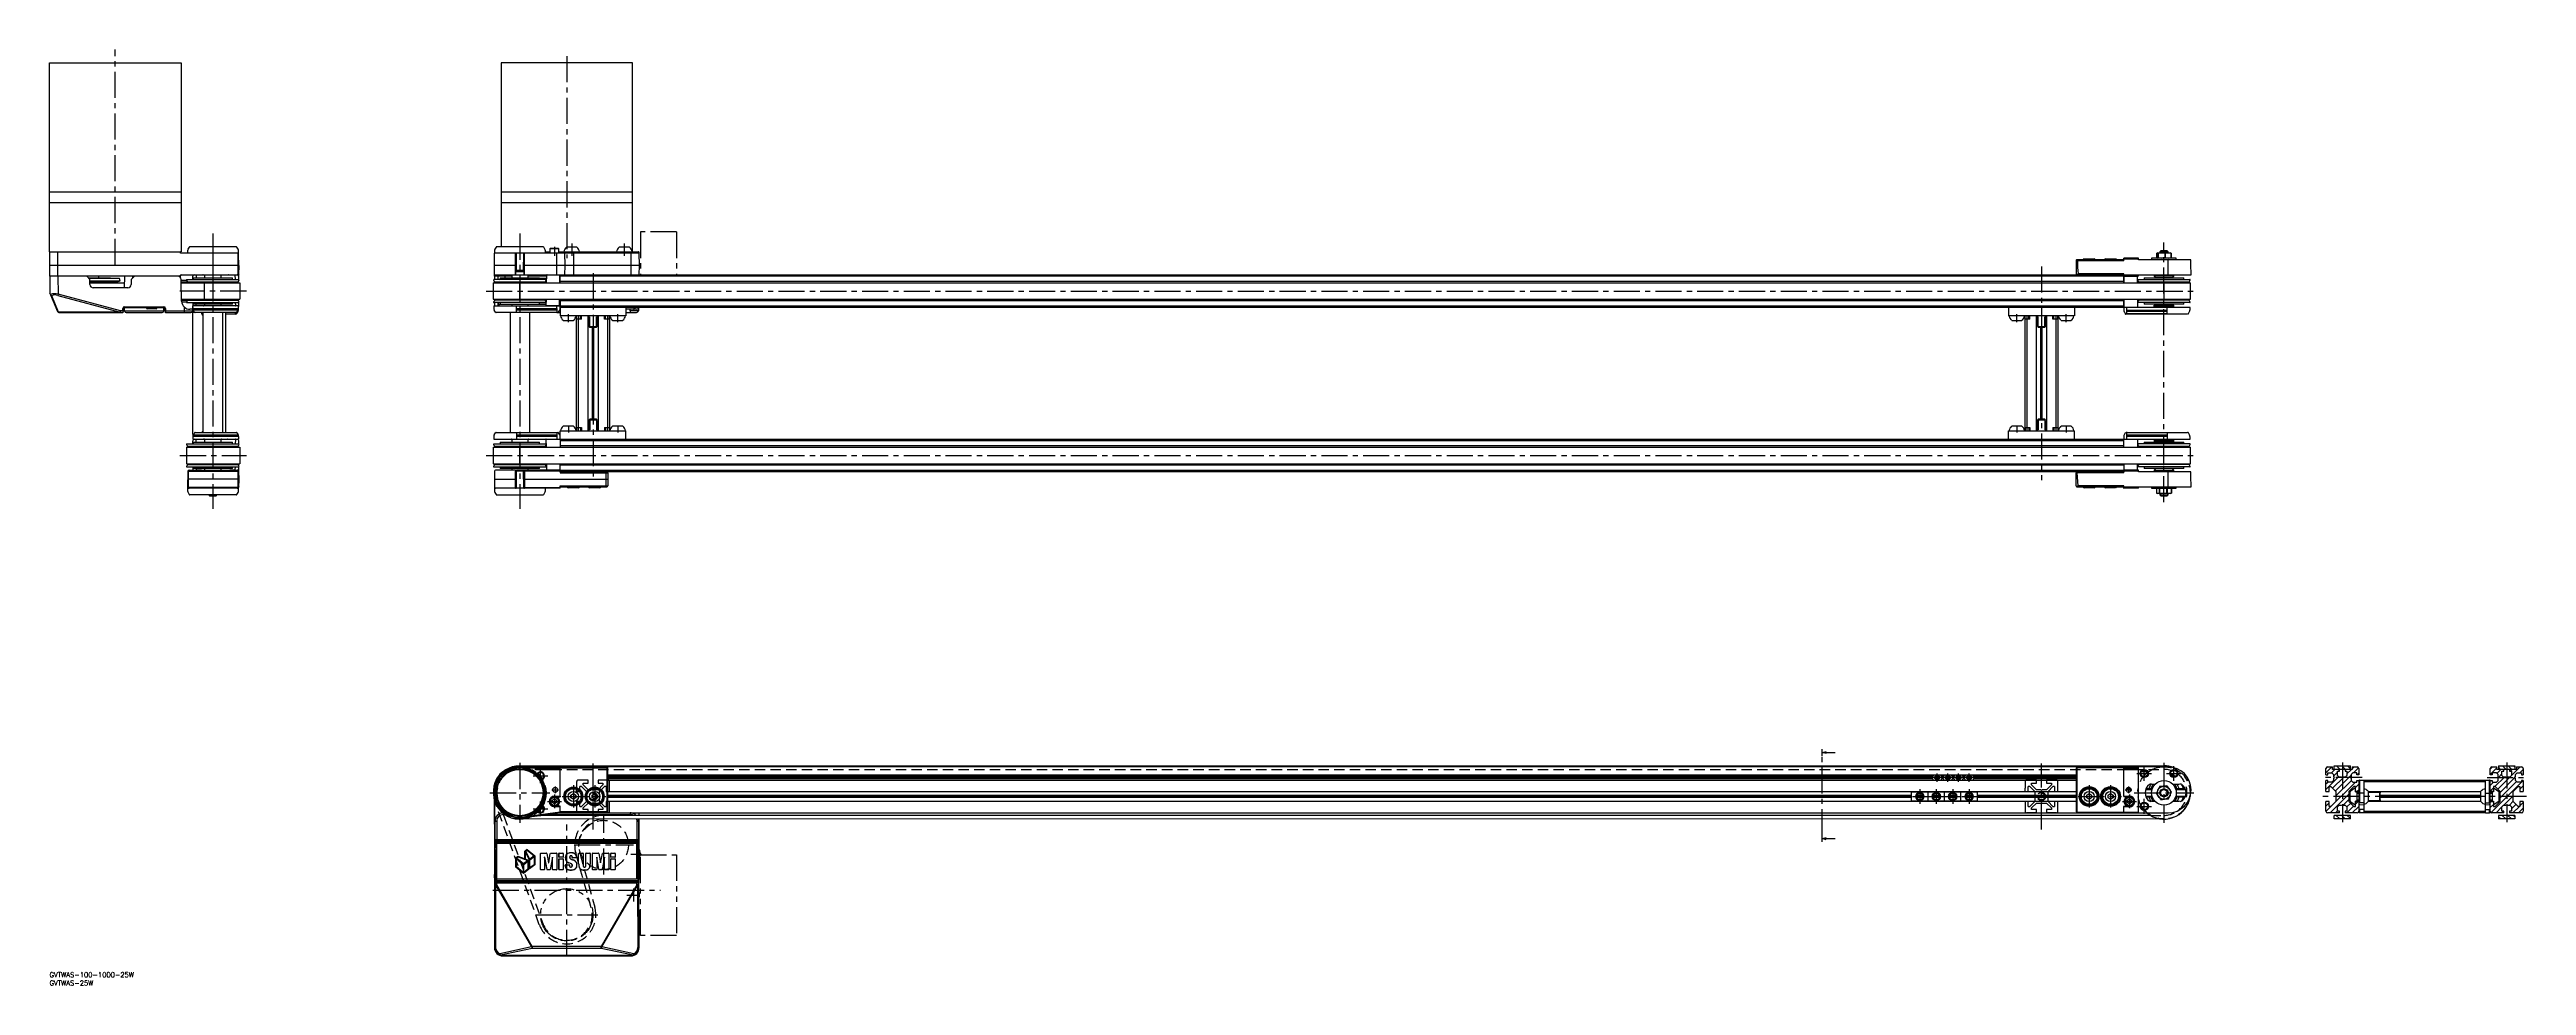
# Model space of a CAD drawing. Extents: x 0 to 1507, y -8 to 562.
import ezdxf

# ---------------------------------------------------------------- set-up
doc = ezdxf.new("R2010")
doc.units = 0
doc.header["$LTSCALE"] = 0.5
for name, pattern in [('CENTER', [50.8, 31.75, -6.35, 6.35, -6.35]), ('DASHED', [19.05, 12.7, -6.35]), ('PHANTOM', [63.5, 31.75, -6.35, 6.35, -6.35, 6.35, -6.35])]:
    doc.linetypes.add(name, pattern=pattern)
for name, color, linetype in [('MSM_CENTER', 1, 'CENTER'), ('MSM_CONTINUOUS', 7, 'CONTINUOUS'), ('MSM_DASHED', 4, 'DASHED'), ('MSM_IMAGINARY', 6, 'PHANTOM'), ('MSM_NARROW', 5, 'CONTINUOUS'), ('MSM_PART_NUMBER', 7, 'CONTINUOUS')]:
    doc.layers.add(name, color=color, linetype=linetype)
doc.styles.get("Standard").update_dxf_attribs({"font": 'txt.shx', "height": 3, "bigfont": 'bigfont.shx'})

msp = doc.modelspace()

# ---------------------------------------------------------------- linework, layer by layer
at = {"layer": 'MSM_CENTER'}
for p, q in [((40, 430.5), (40, 561.5)), ((314.6, 557.5), (314.6, 434.5)), ((99.3, 449.5), (99.3, 282)), ((286.1, 449.5), (286.1, 282)), ((307.1, 441.5), (307.1, 436)), ((317.6, 443.5), (317.6, 436)), ((349.6, 443.5), (349.6, 436)), ((1286.1, 286), (1286.1, 444)), ((330.6, 425.5), (330.6, 299.5)), ((1211.6, 429.5), (1211.6, 299.5)), ((119.7, 414.5), (79.3, 414.5)), ((265.6, 414.5), (1306, 414.5)), ((315.6, 395.7), (315.6, 400.5)), ((345.6, 395.7), (345.6, 400.5)), ((1196.6, 395.7), (1196.6, 400.5)), ((1226.6, 395.7), (1226.6, 400.5)), ((315.6, 332.8), (315.6, 328.5)), ((345.6, 332.8), (345.6, 328.5)), ((1196.6, 332.8), (1196.6, 328.5)), ((1226.6, 332.8), (1226.6, 328.5)), ((79.3, 314.5), (119.7, 314.5)), ((265.6, 314.5), (1306, 314.5)), ((286.1, 127.4), (286.1, 91)), ((298.6, 115), (298.6, 124)), ((330.6, 87), (330.6, 127)), ((1078.1, 83.4), (1078.1, 131.8)), ((1148.1, 116), (1148.1, 121)), ((1154.6, 116), (1154.6, 121)), ((1161.1, 116), (1161.1, 121)), ((1167.6, 116), (1167.6, 121)), ((1211.6, 87), (1211.6, 127)), ((1269.6, 121), (1278.6, 121)), ((1274.1, 116.5), (1274.1, 125.5)), ((1286.1, 127.4), (1286.1, 91)), ((1287.6, 121), (1296.6, 121)), ((1292.1, 116.5), (1292.1, 125.5)), ((1394.6, 127.7), (1394.6, 91.3)), ((1494.6, 127.7), (1494.6, 91.3)), ((267.9, 109.2), (304.3, 109.2)), ((294.1, 119.5), (303.1, 119.5)), ((305.6, 111), (309.6, 111)), ((307.1, 108.2), (307.1, 99.8)), ((307.6, 113), (307.6, 109)), ((311.9, 107), (338.3, 107)), ((318.6, 113.8), (318.6, 100.3)), ((331.6, 113.8), (331.6, 100.3)), ((1133.1, 107), (1142.1, 107)), ((1137.6, 111.5), (1137.6, 102.5)), ((1143.1, 107), (1152.1, 107)), ((1150.6, 118.5), (1145.6, 118.5)), ((1147.6, 111.5), (1147.6, 102.5)), ((1157.1, 118.5), (1152.1, 118.5)), ((1153.1, 107), (1162.1, 107)), ((1157.6, 111.5), (1157.6, 102.5)), ((1163.6, 118.5), (1158.6, 118.5)), ((1163.1, 107), (1172.1, 107)), ((1170.1, 118.5), (1165.1, 118.5)), ((1167.6, 111.5), (1167.6, 102.5)), ((1233.9, 107), (1260.3, 107)), ((1240.6, 113.8), (1240.6, 100.3)), ((1253.6, 113.8), (1253.6, 100.3)), ((1262.6, 111), (1266.6, 111)), ((1264.6, 113), (1264.6, 109)), ((1265.1, 108.2), (1265.1, 99.8)), ((1267.9, 109.2), (1304.3, 109.2)), ((1274.1, 96.5), (1274.1, 105.5)), ((1406.6, 118.5), (1382.6, 118.5)), ((1506.6, 107), (1382.6, 107)), ((1482.6, 118.5), (1506.6, 118.5)), ((294.1, 99.5), (303.1, 99.5)), ((298.6, 95), (298.6, 104)), ((302.9, 104), (311.3, 104)), ((337.1, 59.5), (337.1, 95.5)), ((1260.9, 104), (1269.3, 104)), ((1269.6, 101), (1278.6, 101)), ((314.6, 10), (314.6, 90)), ((319.1, 77.5), (355.1, 77.5)), ((353.6, 72), (360, 72)), ((269.6, 50), (371.6, 50)), ((351.1, 47), (359.1, 47)), ((355.1, 51), (355.1, 43)), ((295.7, 35), (333.5, 35))]:
    msp.add_line(p, q, dxfattribs=at)
at = {"layer": 'MSM_CONTINUOUS'}
for p, q in [((0, 553.5), (80, 553.5)), ((0, 438.5), (0, 553.5)), ((80, 553.5), (80, 438.5)), ((274.6, 553.5), (274.6, 441.5)), ((354.6, 553.5), (274.6, 553.5)), ((354.6, 438.5), (354.6, 553.5)), ((0, 475), (80, 475)), ((0, 468.5), (80, 468.5)), ((274.6, 475), (354.6, 475)), ((274.6, 468.5), (354.6, 468.5)), ((0, 438.5), (80, 438.5)), ((0.1, 430), (0.2, 438.5)), ((5.1, 423.5), (5.1, 438.5)), ((79.7, 437.5), (79.7, 438.5)), ((114.7, 437.5), (79.7, 437.5)), ((79.9, 437.5), (79.9, 438.3)), ((84, 439), (83.9, 437.5)), ((85, 441.2), (84.2, 440)), ((113.5, 441.5), (85.4, 441.5)), ((99.6, 424.5), (99.6, 437.5)), ((114.7, 440), (113.9, 441.2)), ((114.8, 430), (114.7, 437.5)), ((114.8, 430), (114.9, 437.5)), ((114.9, 437.5), (114.9, 439)), ((270.6, 439), (270.6, 437.5)), ((358.4, 437.5), (270.6, 437.5)), ((270.6, 430), (270.7, 437.5)), ((271.6, 441.2), (270.9, 440)), ((300.1, 441.5), (272, 441.5)), ((283.4, 430), (283.4, 437.5)), ((283.8, 437.3), (283.6, 437.3)), ((283.6, 424.5), (283.6, 437.3)), ((283.8, 427), (283.6, 437.3)), ((283.8, 437.3), (283.9, 427)), ((288.2, 427), (288.4, 437.3)), ((288.6, 437.3), (288.4, 437.3)), ((288.6, 437.3), (288.4, 427)), ((288.6, 424.5), (288.6, 437.5)), ((288.6, 437.3), (288.6, 437.3)), ((288.8, 424.5), (288.8, 437.5)), ((301.3, 440), (300.6, 441.2)), ((301.6, 437.5), (301.6, 439)), ((301.6, 438.5), (304.3, 438.5)), ((304.6, 440.5), (304.3, 440.2)), ((309.8, 440.2), (304.3, 440.2)), ((304.3, 440.2), (304.3, 437.5)), ((309.5, 440.5), (304.6, 440.5)), ((308.6, 424.5), (308.6, 437.5)), ((309.8, 440.2), (309.5, 440.5)), ((309.8, 437.5), (309.8, 440.2)), ((309.8, 438.5), (313.3, 438.5)), ((313.3, 438.5), (345.3, 438.5)), ((313.6, 430), (313.4, 437.5)), ((320.7, 441.2), (314.5, 441.2)), ((318.6, 437.5), (318.6, 424.5)), ((345.3, 438.5), (358.4, 438.5)), ((352.7, 441.2), (346.5, 441.2)), ((353.6, 437.5), (353.6, 424.5)), ((358.4, 438.5), (358.2, 438.3)), ((358.2, 438.3), (358.3, 437.7)), ((358.4, 438.5), (358.5, 437.5)), ((358.5, 437.5), (358.6, 430)), ((1282.1, 437.7), (1281.8, 437.5)), ((1281.8, 434.7), (1281.8, 437.5)), ((1282.1, 437.7), (1290, 437.7)), ((1282.1, 437.7), (1282.5, 437.5)), ((1282.5, 437.5), (1284.6, 437.7)), ((1282.5, 437.5), (1282.5, 434.7)), ((1282.5, 437.5), (1282.5, 437.5)), ((1282.5, 434.7), (1282.5, 437.5)), ((1284.1, 439), (1283.6, 438.5)), ((1288.6, 438.5), (1283.6, 438.5)), ((1283.6, 438.5), (1283.6, 437.7)), ((1288.1, 439), (1284.1, 439)), ((1284.7, 437.7), (1286.8, 437.5)), ((1286.8, 437.5), (1288.6, 437.7)), ((1286.8, 434.7), (1286.8, 437.5)), ((1286.8, 437.5), (1286.8, 437.5)), ((1286.8, 437.5), (1286.8, 434.7)), ((1288.6, 438.5), (1288.1, 439)), ((1288.6, 437.7), (1288.6, 438.5)), ((1288.6, 437.7), (1290.4, 437.5)), ((1290.4, 437.5), (1290, 437.7)), ((1290.4, 434.7), (1290.4, 437.5)), ((1290.4, 437.5), (1290.4, 437.5)), ((1290.4, 437.5), (1290.4, 434.7)), ((0.2, 423.5), (0.1, 430)), ((114.8, 430), (0.1, 430)), ((0.1, 423.5), (0.2, 413.3)), ((79.7, 423.5), (0.1, 423.5)), ((5.1, 423.5), (5.2, 412.7)), ((24.6, 421.5), (22.6, 423.5)), ((23.6, 422.5), (37, 422.5)), ((42.6, 422.2), (23.8, 422.2)), ((30, 422.5), (30, 423.5)), ((37, 422.2), (37, 422.5)), ((43, 420.7), (42.6, 422.2)), ((45.5, 423.5), (45.4, 416.5)), ((51.6, 423.5), (49.6, 421.5)), ((50.6, 422.6), (50.6, 423.5)), ((79.7, 423.5), (79.7, 424.3)), ((79.7, 424.3), (79.9, 424.3)), ((79.9, 423.7), (79.9, 424.3)), ((80.1, 424.5), (114.7, 424.5)), ((87.1, 424.5), (87.1, 424)), ((87.1, 421.5), (87.1, 423.5)), ((87.3, 422.5), (87.3, 421.5)), ((87.3, 422.5), (111.3, 422.5)), ((93.4, 424.3), (89.4, 424.3)), ((89.4, 422.5), (89.4, 424.3)), ((92.4, 424.3), (92.4, 424.5)), ((94.3, 424.5), (94.3, 422.5)), ((104.3, 422.5), (104.3, 424.5)), ((112.7, 424.3), (108.7, 424.3)), ((109.7, 424.5), (109.7, 424.3)), ((111.3, 421.5), (111.3, 422.5)), ((112.7, 424.3), (112.8, 421.5)), ((114.7, 424.5), (114.8, 430)), ((114.8, 430), (114.7, 424.5)), ((115, 424.5), (114.7, 424.5)), ((114.8, 424.5), (114.9, 430)), ((115.1, 430), (114.9, 436.9)), ((114.9, 430), (115.1, 430)), ((115.1, 430), (115, 424.5)), ((115, 427.3), (115, 425)), ((115.1, 424.5), (115, 425)), ((115.1, 424.5), (115, 424)), ((115.1, 421.5), (115.1, 423.5)), ((270.7, 424.5), (270.6, 430)), ((283.6, 430), (270.6, 430)), ((270.6, 423.5), (270.6, 421.5)), ((281.1, 423.5), (270.6, 423.5)), ((270.7, 423.5), (270.7, 424.5)), ((270.7, 424.5), (1302.6, 424.5)), ((270.9, 424.3), (270.7, 424.3)), ((270.9, 423.7), (270.7, 423.5)), ((270.9, 423.7), (270.9, 424.3)), ((272.6, 423.5), (272.6, 421.5)), ((274.1, 422.5), (298.1, 422.5)), ((274.1, 422.5), (274.1, 421.5)), ((277, 423.5), (277, 422.5)), ((281.1, 424.5), (281.1, 422.5)), ((283.4, 424.5), (283.4, 430)), ((283.7, 432.2), (283.6, 432.2)), ((283.7, 429.8), (283.6, 429.8)), ((283.8, 427), (283.8, 426.7)), ((288.4, 427), (283.8, 427)), ((284, 426.5), (288.2, 426.5)), ((288.4, 426.7), (288.4, 427)), ((288.6, 432.2), (288.5, 432.2)), ((288.6, 429.8), (288.5, 429.8)), ((358.6, 430), (288.6, 430)), ((291.1, 422.5), (291.1, 424.5)), ((302.4, 423.5), (291.1, 423.5)), ((298.1, 421.5), (298.1, 422.5)), ((302.4, 422.2), (298.1, 422.2)), ((302.3, 419.5), (302.4, 424.3)), ((310.3, 424.3), (302.4, 424.3)), ((310.1, 424.3), (310.1, 419.5)), ((310.3, 424.3), (310.3, 419.5)), ((310.6, 423.7), (310.3, 423.7)), ((310.6, 419.5), (310.6, 424.5)), ((1261.6, 423.5), (310.6, 423.5)), ((313.5, 424.5), (313.6, 430)), ((358.6, 430), (358.5, 424.5)), ((1232.7, 433), (1232.6, 425)), ((1261.6, 433.5), (1233.2, 433.5)), ((1261.6, 433), (1233.4, 433)), ((1261.6, 425), (1233.9, 425)), ((1237.5, 434.2), (1243.7, 434.2)), ((1250.5, 434.2), (1256.7, 434.2)), ((1261.6, 434), (1261.6, 434.5)), ((1270.6, 434.5), (1261.6, 434.5)), ((1270.6, 434), (1261.6, 434)), ((1261.6, 433), (1261.6, 434)), ((1261.6, 424.5), (1261.6, 425)), ((1261.6, 419.5), (1261.6, 424.5)), ((1261.6, 424.5), (1261.6, 423.5)), ((1261.6, 424), (1270.6, 424)), ((1270.6, 423.5), (1261.6, 423.5)), ((1269.8, 423.3), (1261.9, 423.3)), ((1261.9, 419.5), (1261.9, 423.3)), ((1269.8, 423.3), (1269.8, 419.5)), ((1270.6, 433.5), (1270.6, 434.5)), ((1302.4, 433.5), (1270.6, 433.5)), ((1270.6, 423.5), (1270.6, 424.5)), ((1274.1, 422.5), (1298.1, 422.5)), ((1274.1, 422.5), (1274.1, 421.5)), ((1293.6, 434.5), (1278.6, 434.5)), ((1278.6, 434.5), (1278.6, 433.5)), ((1280.1, 424.5), (1280.1, 423.5)), ((1292.1, 423.5), (1280.1, 423.5)), ((1280.1, 423.5), (1281.1, 422.5)), ((1291.1, 422.5), (1281.1, 422.5)), ((1282.1, 434.5), (1281.8, 434.7)), ((1282.1, 434.5), (1282.5, 434.7)), ((1282.5, 434.7), (1282.5, 434.7)), ((1282.5, 434.7), (1284.6, 434.5)), ((1284.7, 434.5), (1286.8, 434.7)), ((1286.8, 434.7), (1286.8, 434.7)), ((1286.8, 434.7), (1288.6, 434.5)), ((1288.6, 434.5), (1290.4, 434.7)), ((1288.6, 424.5), (1288.6, 433.5)), ((1290.4, 434.7), (1290.1, 434.5)), ((1290.4, 434.7), (1290.4, 434.7)), ((1291.1, 422.5), (1292.1, 423.5)), ((1292.1, 423.5), (1292.1, 424.5)), ((1293.6, 433.5), (1293.6, 434.5)), ((1298.1, 421.5), (1298.1, 422.5)), ((1302.5, 430.8), (1302.4, 433.5)), ((1302.6, 424.5), (1302.5, 430.8)), ((0.3, 412.9), (0.2, 413.3)), ((0.2, 413.3), (0.6, 412.5)), ((0.3, 412.9), (0.6, 412.2)), ((0.6, 412.5), (0.6, 412.3)), ((0.6, 412.3), (0.6, 412.2)), ((0.6, 412.2), (4.8, 402.1)), ((5.5, 401.6), (1.3, 411.7)), ((5.2, 412.7), (5, 411.8)), ((5, 411.8), (43, 401.6)), ((43.2, 402.5), (5.2, 412.7)), ((24.6, 418.5), (24.6, 421.5)), ((24.6, 420.7), (43, 420.7)), ((24.6, 420), (40.5, 420)), ((24.6, 419.5), (45.4, 419.5)), ((47.6, 416.5), (26.6, 416.5)), ((32.8, 419.5), (32.8, 420)), ((36.4, 419.5), (36.4, 420)), ((39.1, 419.5), (39.1, 420)), ((40.4, 419.5), (40.4, 420)), ((40.5, 420), (43, 420.7)), ((49.6, 421.5), (49.6, 418.5)), ((80.3, 408.4), (80.1, 421.5)), ((83.3, 421), (80.1, 421)), ((114.7, 420), (80.1, 420)), ((80.1, 419.5), (115.8, 419.5)), ((80.3, 409.5), (115.8, 409.5)), ((80.3, 409), (114.7, 409)), ((80.3, 408), (83.3, 408)), ((82.6, 419.5), (82.6, 420)), ((82.6, 409), (82.6, 409.5)), ((83.5, 421.5), (115, 421.5)), ((83.5, 407.5), (115, 407.5)), ((83.8, 420), (83.8, 419.5)), ((83.8, 409.5), (83.8, 409)), ((83.9, 420), (83.9, 419.5)), ((83.9, 409.5), (83.9, 409)), ((84.6, 409), (84.6, 409)), ((85.2, 420), (85.2, 419.5)), ((85.2, 409.5), (85.2, 409)), ((87.1, 407.5), (87.1, 405.5)), ((87.3, 407.5), (87.3, 406.5)), ((87.8, 420), (87.8, 419.5)), ((87.8, 409.5), (87.8, 409)), ((91.5, 420), (91.5, 419.5)), ((91.5, 409.5), (91.5, 409)), ((94.1, 419.5), (94.1, 409.5)), ((107, 419.5), (107, 420)), ((107, 409), (107, 409.5)), ((110.7, 419.5), (110.7, 420)), ((110.7, 409), (110.7, 409.5)), ((111.3, 406.5), (111.3, 407.5)), ((113, 407.5), (113.1, 405.7)), ((113.3, 419.5), (113.3, 420)), ((113.3, 409), (113.3, 409.5)), ((114.6, 419.5), (114.6, 420)), ((114.6, 409), (114.6, 409.5)), ((114.7, 419.5), (114.7, 420)), ((114.7, 409), (114.7, 409.5)), ((114.9, 420.5), (115.1, 420.5)), ((115.1, 408.5), (114.9, 408.5)), ((115.1, 420.5), (115.1, 420.8)), ((115.1, 408.2), (115.1, 408.5)), ((115.1, 405.5), (115.1, 407.5)), ((115.8, 419.5), (115.8, 409.5)), ((269.9, 419.5), (1302.2, 419.5)), ((269.9, 419.5), (269.9, 409.5)), ((269.9, 409.5), (1302.2, 409.5)), ((301.9, 421.5), (270.3, 421.5)), ((301.9, 407.5), (270.3, 407.5)), ((270.7, 419.5), (270.6, 420.3)), ((302.3, 420), (270.7, 420)), ((270.7, 420), (270.7, 419.5)), ((270.7, 409.5), (270.7, 409)), ((302.2, 409), (270.7, 409)), ((270.8, 408.8), (270.8, 409)), ((270.9, 405.5), (270.9, 407.5)), ((272, 420), (272, 419.5)), ((272.2, 409.5), (272.2, 409)), ((272.9, 405.5), (272.9, 407.5)), ((273.1, 407), (272.9, 407.5)), ((272.9, 407.5), (273.2, 405.5)), ((274.1, 407.5), (274.1, 406.5)), ((274.7, 420), (274.7, 419.5)), ((274.8, 409.5), (274.8, 409)), ((278.4, 420), (278.4, 419.5)), ((278.5, 409.5), (278.5, 409)), ((285.8, 419.5), (285.8, 409.5)), ((293.8, 419.5), (293.8, 420)), ((294, 409), (294, 409.5)), ((297.5, 419.5), (297.5, 420)), ((297.7, 409), (297.7, 409.5)), ((298.1, 406.5), (298.1, 407.5)), ((298.1, 406.8), (302.1, 406.8)), ((300.1, 419.5), (300.1, 420)), ((300.3, 409), (300.3, 409.5)), ((301.5, 419.5), (301.5, 420)), ((301.6, 409), (301.6, 409.5)), ((301.8, 420.7), (302.3, 420.7)), ((302.1, 408.3), (301.8, 408.3)), ((302.1, 405.7), (302.2, 409.5)), ((310.1, 405.5), (310.1, 409.5)), ((310.5, 409.5), (310.6, 405.5)), ((310.6, 420.5), (1261.6, 420.5)), ((310.6, 405.5), (310.6, 409.5)), ((1261.6, 408.5), (310.6, 408.5)), ((1261.6, 409.5), (1261.6, 404.5)), ((1261.6, 404.7), (1261.7, 409.5)), ((1270, 409.5), (1270.1, 404.7)), ((1270.3, 421.5), (1301.9, 421.5)), ((1301.9, 407.5), (1270.3, 407.5)), ((1301.5, 420), (1270.6, 420)), ((1270.6, 419.5), (1270.6, 420)), ((1270.6, 409.5), (1270.6, 409)), ((1301.5, 409), (1270.6, 409)), ((1272, 419.5), (1272, 420)), ((1272, 409.5), (1272, 409)), ((1274.1, 407.5), (1274.1, 406.5)), ((1274.7, 419.5), (1274.7, 420)), ((1274.7, 409.5), (1274.7, 409)), ((1278.4, 419.5), (1278.4, 420)), ((1278.4, 409.5), (1278.4, 409)), ((1286.1, 419.5), (1286.1, 409.5)), ((1293.8, 420), (1293.8, 419.5)), ((1293.8, 409), (1293.8, 409.5)), ((1297.5, 420), (1297.5, 419.5)), ((1297.5, 409), (1297.5, 409.5)), ((1298.1, 406.5), (1298.1, 407.5)), ((1300.1, 420), (1300.1, 419.5)), ((1300.1, 409), (1300.1, 409.5)), ((1301.5, 420), (1301.5, 419.5)), ((1301.5, 409), (1301.5, 409.5)), ((1302.2, 409.5), (1302.2, 419.5)), ((43, 401.6), (5.5, 401.6)), ((5.7, 401.5), (44.5, 401.5)), ((45, 402.5), (43.2, 402.5)), ((43.2, 402.5), (43.2, 401.5)), ((44.5, 402.5), (44.5, 404)), ((44.5, 404), (45, 404)), ((44.5, 402.5), (44.5, 401.5)), ((45, 402.5), (45, 404)), ((45, 402.5), (45, 402)), ((45.5, 405), (69.6, 405)), ((45.5, 405), (45.5, 404.5)), ((45.5, 404.5), (69.6, 404.5)), ((45.6, 402.5), (45.6, 404.5)), ((45.6, 402.5), (69.5, 402.5)), ((46.6, 401.5), (68.5, 401.5)), ((59.1, 403.9), (59.1, 404)), ((64.9, 403.7), (59.3, 403.7)), ((65.1, 404), (65.1, 403.9)), ((69.5, 402.5), (69.6, 404.5)), ((69.6, 405), (69.6, 404.5)), ((70.1, 404), (70.1, 402.5)), ((70.6, 404), (70.1, 404)), ((70.1, 402.5), (87, 402.5)), ((70.1, 402.5), (70.1, 402)), ((70.6, 404), (70.6, 402.5)), ((70.6, 402.5), (70.6, 401.5)), ((70.6, 401.5), (86, 401.5)), ((82, 402.5), (82.1, 404.7)), ((82, 401.5), (82, 402.5)), ((87.1, 403.5), (85.3, 403.5)), ((87.1, 403.5), (87, 402.5)), ((87.1, 401.5), (87.1, 404)), ((113.5, 401.5), (87.1, 401.5)), ((87.1, 327.5), (87.1, 401.5)), ((87.2, 403.9), (87.2, 405.5)), ((115, 405.5), (87.2, 405.5)), ((87.2, 404.5), (87.2, 404.2)), ((87.2, 404.5), (87.2, 404.5)), ((87.2, 403.9), (114.9, 403.9)), ((111.3, 406.5), (87.3, 406.5)), ((88.2, 401.7), (87.5, 403)), ((114.7, 403), (87.5, 403)), ((88.2, 401.7), (114, 401.7)), ((89.1, 405.7), (89.1, 406.5)), ((89.1, 405.7), (93.6, 405.7)), ((89.6, 405.5), (89.6, 405.7)), ((92.1, 401.7), (92.1, 401.5)), ((92.4, 405.5), (92.4, 405.7)), ((93.3, 401.5), (93.3, 328.5)), ((94.3, 406.5), (94.3, 405.5)), ((104.3, 405.5), (104.3, 406.5)), ((105.3, 328.5), (105.3, 401.5)), ((107.1, 401.5), (107.1, 328.5)), ((113.4, 400.5), (107.1, 400.5)), ((108.5, 405.7), (113.1, 405.7)), ((109.7, 405.5), (109.7, 405.7)), ((112.6, 405.5), (112.6, 405.7)), ((112.9, 401.5), (112.9, 400.5)), ((113.1, 400.6), (113.2, 400.7)), ((113.2, 400.7), (113.2, 400.7)), ((113.2, 400.7), (113.3, 400.7)), ((113.3, 400.7), (114, 400.8)), ((114, 401.7), (114.7, 403)), ((114, 400.8), (114.7, 402)), ((114.7, 402), (114.6, 402)), ((114.9, 403.9), (115, 405.5)), ((115, 404.5), (114.9, 404.5)), ((114.9, 402.9), (115, 404.5)), ((114.9, 402.9), (114.9, 402.9)), ((270.2, 405.5), (1261.6, 405.5)), ((270.2, 405.5), (270.2, 403.9)), ((271.2, 401.7), (270.5, 403)), ((308.5, 401.5), (271.7, 401.5)), ((273.8, 406.5), (302.1, 406.5)), ((280.1, 401.5), (280.1, 328.5)), ((281.1, 406.5), (281.1, 405.5)), ((284.1, 401.5), (284.1, 405.5)), ((284.1, 403.9), (308.6, 403.9)), ((308.5, 403), (284.1, 403)), ((284.1, 401.7), (308.5, 401.7)), ((291.1, 405.5), (291.1, 406.5)), ((292.1, 328.5), (292.1, 401.5)), ((302.1, 405.7), (310.1, 405.7)), ((302.6, 405.5), (302.6, 405.7)), ((308.6, 403.9), (308.5, 401.5)), ((308.6, 403.9), (308.6, 405.5)), ((308.6, 401.5), (310.6, 401.5)), ((309.6, 401.7), (310.3, 403)), ((310.6, 402.5), (310, 402.5)), ((310.6, 403.5), (310.5, 403.5)), ((310.6, 404.5), (310.6, 405.5)), ((310.6, 404.5), (310.6, 405.5)), ((1261.6, 404.5), (310.6, 404.5)), ((310.6, 403.9), (310.6, 404.5)), ((310.6, 404.5), (310.6, 399.5)), ((350.6, 399.5), (310.6, 399.5)), ((312.5, 396.7), (318.7, 396.7)), ((320.6, 329.5), (320.6, 399.5)), ((321.6, 399.5), (321.6, 329.5)), ((327.6, 329.5), (327.6, 399.5)), ((330.1, 392.5), (330.1, 336.5)), ((330.6, 392.5), (330.6, 336.5)), ((331.1, 336.5), (331.1, 392.5)), ((333.6, 399.5), (333.6, 329.5)), ((339.6, 329.5), (339.6, 399.5)), ((340.6, 399.5), (340.6, 329.5)), ((342.5, 396.7), (348.7, 396.7)), ((350.6, 404.5), (350.6, 399.5)), ((357, 403.5), (350.6, 403.5)), ((350.6, 401.5), (357.1, 401.5)), ((353.2, 402.5), (353.2, 403.5)), ((353.2, 402.5), (353.2, 401.5)), ((358.2, 402.5), (353.2, 402.5)), ((355.3, 404.5), (355.3, 403.5)), ((358.3, 404.5), (358.2, 402.5)), ((1191.6, 404.5), (1191.6, 399.5)), ((1231.6, 399.5), (1191.6, 399.5)), ((1193.5, 396.7), (1199.7, 396.7)), ((1201.6, 329.5), (1201.6, 399.5)), ((1202.6, 399.5), (1202.6, 329.5)), ((1208.6, 329.5), (1208.6, 399.5)), ((1211.1, 392.5), (1211.1, 336.5)), ((1211.6, 392.5), (1211.6, 336.5)), ((1212.1, 336.5), (1212.1, 392.5)), ((1214.6, 399.5), (1214.6, 329.5)), ((1220.6, 329.5), (1220.6, 399.5)), ((1221.6, 399.5), (1221.6, 329.5)), ((1223.5, 396.7), (1229.7, 396.7)), ((1231.6, 404.5), (1231.6, 399.5)), ((1261.6, 404.7), (1270.1, 404.7)), ((1302, 404.5), (1261.6, 404.5)), ((1261.6, 404.5), (1261.6, 404.5)), ((1261.6, 404.5), (1261.6, 402.9)), ((1261.6, 404.5), (1261.6, 404.5)), ((1261.9, 402), (1262.6, 400.8)), ((1262.1, 404.7), (1262.1, 404.5)), ((1262.6, 400.8), (1288.1, 400.8)), ((1300.5, 400.5), (1263, 400.5)), ((1263.6, 402), (1263.6, 404.5)), ((1263.6, 402.9), (1288.1, 402.9)), ((1288.1, 402), (1263.6, 402)), ((1263.6, 400.5), (1263.6, 402)), ((1269.6, 404.5), (1269.6, 404.7)), ((1298.1, 406.5), (1274.1, 406.5)), ((1280.2, 405.2), (1280.2, 406)), ((1292.1, 406), (1280.2, 406)), ((1292.1, 405.2), (1280.2, 405.2)), ((1282.1, 406.1), (1282.1, 406.5)), ((1282.8, 406.1), (1282.1, 406.1)), ((1282.1, 405.2), (1282.1, 404.5)), ((1285.9, 406.1), (1283.5, 406.1)), ((1289.9, 406.1), (1286.8, 406.1)), ((1288.1, 400.5), (1288.1, 404.5)), ((1289.5, 406.1), (1289.2, 406)), ((1290.1, 406.3), (1290.1, 406.5)), ((1290.1, 404.5), (1290.1, 405.2)), ((1291.1, 406.2), (1291.1, 406.3)), ((1292.1, 405.2), (1292.1, 406)), ((1301, 400.8), (1301.7, 402)), ((1302, 402.9), (1302, 404.5)), ((318.7, 332.3), (312.5, 332.3)), ((348.7, 332.3), (342.5, 332.3)), ((1199.7, 332.3), (1193.5, 332.3)), ((1229.7, 332.3), (1223.5, 332.3)), ((83.4, 319.5), (115.8, 319.5)), ((83.4, 319.5), (83.4, 309.5)), ((83.5, 321.5), (115, 321.5)), ((83.8, 320), (83.8, 319.5)), ((114.7, 320), (83.8, 320)), ((83.9, 320), (83.9, 319.5)), ((85.2, 320), (85.2, 319.5)), ((87.1, 327.5), (87.1, 325)), ((87.1, 327.5), (87.7, 327.5)), ((87.1, 321.5), (87.1, 323.5)), ((87.2, 326.1), (87.2, 324.5)), ((114.9, 326.1), (87.2, 326.1)), ((87.2, 324.5), (115, 324.5)), ((87.3, 322.5), (87.3, 321.5)), ((87.3, 322.5), (111.3, 322.5)), ((88.2, 328.3), (87.5, 327)), ((87.5, 327), (114.7, 327)), ((87.8, 320), (87.8, 319.5)), ((114, 328.3), (88.2, 328.3)), ((88.6, 328.5), (113.5, 328.5)), ((93.6, 324.3), (89.1, 324.3)), ((89.1, 322.5), (89.1, 324.3)), ((89.6, 324.5), (89.6, 324.3)), ((91.5, 320), (91.5, 319.5)), ((92.4, 324.5), (92.4, 324.3)), ((94.3, 324.3), (94.3, 322.5)), ((104.3, 322.5), (104.3, 324.3)), ((107, 319.5), (107, 320)), ((113.1, 324.3), (108.5, 324.3)), ((109.7, 324.5), (109.7, 324.3)), ((110.7, 319.5), (110.7, 320)), ((111.3, 321.5), (111.3, 322.5)), ((112.6, 324.5), (112.6, 324.3)), ((113.1, 324.3), (113, 321.5)), ((113.3, 319.5), (113.3, 320)), ((114, 328.3), (114.7, 327)), ((114.6, 319.5), (114.6, 320)), ((114.7, 319.5), (114.7, 320)), ((114.9, 326.1), (115, 324.5)), ((114.9, 320.5), (115.1, 320.5)), ((115.1, 321.5), (115.1, 323.5)), ((115.1, 320.5), (115.1, 320.8)), ((115.8, 319.5), (115.8, 309.5)), ((269.9, 319.5), (1302.2, 319.5)), ((269.9, 319.5), (269.9, 309.5)), ((270.2, 326.1), (270.2, 324.5)), ((270.2, 324.5), (310.6, 324.5)), ((270.3, 321.5), (301.9, 321.5)), ((270.5, 327), (271.2, 328.3)), ((301.5, 320), (270.7, 320)), ((270.7, 320), (270.7, 319.5)), ((271.7, 328.5), (309.2, 328.5)), ((272, 320), (272, 319.5)), ((274.1, 322.5), (298.1, 322.5)), ((274.1, 322.5), (274.1, 321.5)), ((274.7, 320), (274.7, 319.5)), ((278.4, 320), (278.4, 319.5)), ((281.1, 324.3), (281.1, 322.5)), ((284.1, 328.5), (284.1, 324.5)), ((309.6, 328.3), (284.1, 328.3)), ((284.1, 327), (308.6, 327)), ((308.6, 326.1), (284.1, 326.1)), ((285.8, 319.5), (285.8, 309.5)), ((291.1, 322.5), (291.1, 324.3)), ((293.8, 319.5), (293.8, 320)), ((297.5, 319.5), (297.5, 320)), ((298.1, 321.5), (298.1, 322.5)), ((300.1, 319.5), (300.1, 320)), ((301.5, 319.5), (301.5, 320)), ((302.2, 319.5), (302.1, 324.3)), ((310.6, 324.3), (302.1, 324.3)), ((302.6, 324.5), (302.6, 324.3)), ((308.6, 328.5), (308.6, 326.1)), ((308.6, 326.1), (308.6, 324.5)), ((310.3, 327), (309.6, 328.3)), ((310.1, 324.3), (310.1, 324.5)), ((310.6, 324.3), (310.5, 319.5)), ((310.6, 324.5), (310.6, 329.5)), ((310.6, 329.5), (350.6, 329.5)), ((310.6, 324.5), (310.6, 326.1)), ((310.6, 324.5), (310.6, 319.5)), ((310.6, 324.5), (1261.6, 324.5)), ((1261.6, 323.5), (310.6, 323.5)), ((310.6, 320.5), (1261.6, 320.5)), ((350.6, 324.5), (350.6, 329.5)), ((1191.6, 324.5), (1191.6, 329.5)), ((1191.6, 329.5), (1231.6, 329.5)), ((1231.6, 324.5), (1231.6, 329.5)), ((1261.6, 326.1), (1261.6, 324.5)), ((1261.7, 326.1), (1261.6, 326.1)), ((1261.6, 319.5), (1261.6, 324.5)), ((1261.6, 324.5), (1302, 324.5)), ((1261.6, 324.5), (1261.6, 324.5)), ((1261.6, 324.5), (1261.6, 324.5)), ((1261.7, 319.5), (1261.6, 324.3)), ((1270.1, 324.3), (1261.6, 324.3)), ((1262.6, 328.3), (1261.9, 327)), ((1261.9, 327), (1261.9, 327)), ((1262.1, 324.5), (1262.1, 324.3)), ((1263.6, 328.5), (1300.5, 328.5)), ((1288.1, 328.3), (1263.6, 328.3)), ((1263.6, 327), (1263.6, 328.3)), ((1263.6, 324.5), (1263.6, 327)), ((1263.6, 327), (1288.1, 327)), ((1288.1, 326.1), (1263.6, 326.1)), ((1269.6, 324.5), (1269.6, 324.3)), ((1270.1, 324.3), (1270, 319.5)), ((1301.9, 321.5), (1270.3, 321.5)), ((1301.5, 320), (1270.7, 320)), ((1270.7, 320), (1270.7, 319.5)), ((1270.9, 320), (1270.9, 319.5)), ((1272.4, 320), (1272.4, 319.5)), ((1274.1, 322.5), (1298.1, 322.5)), ((1274.1, 322.5), (1274.1, 321.5)), ((1275.3, 320), (1275.3, 319.5)), ((1279.1, 320), (1279.1, 319.5)), ((1280.1, 323.8), (1292.1, 323.8)), ((1280.1, 323.8), (1280.1, 323)), ((1280.1, 323), (1292.1, 323)), ((1282.1, 324.5), (1282.1, 323.8)), ((1290.1, 322.9), (1282.1, 322.9)), ((1282.1, 322.9), (1282.1, 322.5)), ((1286.1, 309.5), (1286.1, 319.5)), ((1288.1, 328.5), (1288.1, 324.5)), ((1290.1, 323.8), (1290.1, 324.5)), ((1290.1, 322.5), (1290.1, 322.9)), ((1291.1, 322.9), (1291.1, 323)), ((1292.1, 323), (1292.1, 323.8)), ((1294.6, 319.5), (1294.6, 320)), ((1298.1, 321.5), (1298.1, 322.5)), ((1298.1, 319.5), (1298.1, 320)), ((1300.5, 319.5), (1300.5, 320)), ((1301.7, 327), (1301, 328.3)), ((1301.5, 319.5), (1301.5, 320)), ((1302, 324.5), (1302, 326.1)), ((1302.2, 309.5), (1302.2, 319.5)), ((83.4, 309.5), (115.8, 309.5)), ((83.5, 307.5), (115, 307.5)), ((83.8, 309.5), (83.8, 309)), ((83.8, 309), (114.7, 309)), ((83.9, 309.5), (83.9, 309)), ((84.1, 305), (84, 294.5)), ((84.1, 294.7), (84.3, 305)), ((84.4, 305), (84.3, 300)), ((84.3, 305), (114.7, 305)), ((84.6, 305.5), (114.5, 305.5)), ((85.2, 309.5), (85.2, 309)), ((87.1, 307.5), (87.1, 305.5)), ((87.3, 307.5), (87.3, 306.5)), ((111.3, 306.5), (87.3, 306.5)), ((87.8, 309.5), (87.8, 309)), ((89.4, 305.7), (89.4, 306.5)), ((89.4, 305.7), (92.4, 305.7)), ((91.5, 309.5), (91.5, 309)), ((92.4, 305.5), (92.4, 305.7)), ((94.3, 306.5), (94.3, 305.5)), ((104.3, 305.5), (104.3, 306.5)), ((107, 309), (107, 309.5)), ((109.7, 305.7), (112.7, 305.7)), ((109.7, 305.7), (109.7, 305.5)), ((110.7, 309), (110.7, 309.5)), ((111.3, 306.5), (111.3, 307.5)), ((112.8, 307.5), (112.7, 305.7)), ((113.3, 309), (113.3, 309.5)), ((114.5, 305.5), (114.4, 305.5)), ((114.6, 309), (114.6, 309.5)), ((114.7, 309), (114.7, 309.5)), ((114.8, 300), (114.7, 305)), ((115, 294.5), (114.8, 305)), ((115.1, 308.5), (114.9, 308.5)), ((115, 305), (115.1, 300)), ((115.1, 308.2), (115.1, 308.5)), ((115.1, 305.5), (115.1, 307.5)), ((269.9, 309.5), (1302.2, 309.5)), ((270.3, 307.5), (301.9, 307.5)), ((270.7, 305), (270.6, 300)), ((270.7, 309.5), (270.7, 309)), ((270.7, 309), (301.5, 309)), ((283.4, 305.5), (271.2, 305.5)), ((272, 309.5), (272, 309)), ((274.1, 307.5), (274.1, 306.5)), ((298.1, 306.5), (274.1, 306.5)), ((274.7, 309.5), (274.7, 309)), ((278.4, 309.5), (278.4, 309)), ((281.1, 306.5), (281.1, 305.5)), ((283.6, 305), (283.4, 305)), ((283.4, 300), (283.4, 305)), ((288.4, 305), (283.4, 305)), ((283.6, 305.3), (283.6, 295)), ((283.6, 294.7), (283.8, 305.3)), ((283.8, 305.3), (283.6, 305.3)), ((283.7, 302), (283.6, 302)), ((283.9, 305), (283.8, 294.7)), ((310.3, 305.5), (284, 305.5)), ((288.4, 294.7), (288.2, 305)), ((288.4, 305.3), (288.6, 294.7)), ((288.6, 305.3), (288.4, 305.3)), ((288.6, 302), (288.5, 302)), ((288.6, 305.3), (288.6, 300)), ((288.8, 305.5), (288.8, 294.5)), ((310.6, 305), (288.8, 305)), ((291.1, 305.5), (291.1, 306.5)), ((293.8, 309), (293.8, 309.5)), ((297.5, 309), (297.5, 309.5)), ((298.1, 306.5), (298.1, 307.5)), ((300.1, 309), (300.1, 309.5)), ((301.5, 309), (301.5, 309.5)), ((302.4, 305.7), (302.4, 309.5)), ((302.4, 305.7), (310.3, 305.7)), ((310.3, 309.5), (310.3, 305.7)), ((310.3, 305.5), (1261.6, 305.5)), ((310.6, 304.5), (310.6, 309.5)), ((1261.6, 308.5), (310.6, 308.5)), ((310.6, 305.5), (310.6, 304)), ((1261.6, 304.5), (310.6, 304.5)), ((310.6, 304), (339.5, 304)), ((338.6, 300), (338.5, 304.5)), ((339.5, 304), (339.6, 300)), ((1232.6, 296), (1232.7, 304)), ((1233.9, 296), (1233.4, 304)), ((1261.6, 304), (1233.4, 304)), ((1261.6, 309.5), (1261.6, 304.5)), ((1270.6, 305.5), (1261.6, 305.5)), ((1261.6, 304), (1261.6, 305.5)), ((1270.6, 305), (1261.6, 305)), ((1261.9, 305.7), (1261.9, 309.5)), ((1261.9, 305.7), (1269.8, 305.7)), ((1269.8, 309.5), (1269.8, 305.7)), ((1301.9, 307.5), (1270.3, 307.5)), ((1270.6, 304.5), (1270.6, 305.5)), ((1302.4, 304.5), (1270.6, 304.5)), ((1270.7, 309.5), (1270.7, 309)), ((1301.5, 309), (1270.7, 309)), ((1270.9, 309.5), (1270.9, 309)), ((1272.4, 309.5), (1272.4, 309)), ((1274.1, 307.5), (1274.1, 306.5)), ((1298.1, 306.5), (1274.1, 306.5)), ((1275.3, 309.5), (1275.3, 309)), ((1279.1, 309.5), (1279.1, 309)), ((1281.1, 306.5), (1280.1, 305.5)), ((1280.1, 305.5), (1292.1, 305.5)), ((1280.1, 305.5), (1280.1, 304.5)), ((1288.6, 295.5), (1288.6, 304.5)), ((1292.1, 305.5), (1291.1, 306.5)), ((1292.1, 304.5), (1292.1, 305.5)), ((1294.6, 309), (1294.6, 309.5)), ((1298.1, 309), (1298.1, 309.5)), ((1298.1, 306.5), (1298.1, 307.5)), ((1300.5, 309), (1300.5, 309.5)), ((1301.5, 309), (1301.5, 309.5)), ((1302.5, 301.8), (1302.4, 304.5)), ((1302.6, 295.5), (1302.5, 301.8)), ((84, 294.5), (84, 293)), ((115, 294.5), (84, 294.5)), ((84.3, 300), (84.4, 295)), ((114.8, 300), (84.3, 300)), ((84.3, 292), (85, 290.7)), ((114.7, 295), (84.4, 295)), ((113.5, 290.5), (85.4, 290.5)), ((96.8, 290.5), (97.3, 290)), ((97.3, 290), (101.3, 290)), ((101.3, 290), (101.8, 290.5)), ((113.9, 290.7), (114.7, 292)), ((114.6, 294.5), (114.6, 295)), ((114.6, 294.7), (114.8, 294.7)), ((114.7, 295), (114.8, 300)), ((114.8, 294.7), (114.8, 294.6)), ((114.9, 300), (115.1, 300)), ((114.9, 293), (115, 294.5)), ((115.1, 300), (115, 295)), ((115, 296), (115, 297.8)), ((115.1, 295.5), (115, 296)), ((115.1, 295.5), (115, 295)), ((115, 294.9), (115, 295)), ((270.6, 300), (283.6, 300)), ((270.6, 300), (270.7, 295)), ((310.6, 294.5), (270.6, 294.5)), ((270.6, 294.5), (270.6, 293)), ((270.9, 292), (271.6, 290.7)), ((272, 290.5), (300.1, 290.5)), ((283.4, 295), (283.4, 300)), ((283.6, 295), (283.4, 295)), ((283.7, 298), (283.6, 298)), ((283.6, 295), (283.6, 294.7)), ((283.8, 294.7), (283.6, 294.7)), ((288.6, 294.7), (288.4, 294.7)), ((288.6, 298), (288.5, 298)), ((288.6, 300), (288.6, 295)), ((288.6, 300), (339.6, 300)), ((288.6, 295), (288.6, 294.7)), ((288.8, 295), (310.6, 295)), ((300.6, 290.7), (301.3, 292)), ((301.6, 293), (301.6, 294.5)), ((310.6, 294.5), (310.6, 296)), ((310.6, 296), (339.5, 296)), ((310.6, 295.5), (339, 295.5)), ((321.7, 294.7), (315.5, 294.7)), ((334.7, 294.7), (328.5, 294.7)), ((338.5, 296), (338.6, 300)), ((338.5, 295.5), (338.5, 296)), ((339.6, 300), (339.5, 296)), ((1233.1, 295.5), (1302.6, 295.5)), ((1261.6, 296), (1233.9, 296)), ((1243.7, 294.7), (1237.5, 294.7)), ((1256.7, 294.7), (1250.5, 294.7)), ((1261.6, 295.5), (1261.6, 296)), ((1261.6, 295.5), (1261.6, 295)), ((1261.6, 295), (1270.6, 295)), ((1270.6, 294.5), (1261.6, 294.5)), ((1270.6, 294.5), (1270.6, 295.5)), ((1278.6, 295.5), (1278.6, 294.5)), ((1278.6, 294.5), (1293.6, 294.5)), ((1282.1, 294.5), (1281.5, 294.3)), ((1282.4, 294.5), (1281.5, 294.3)), ((1281.5, 294.3), (1281.5, 291.5)), ((1281.5, 291.5), (1282.1, 291.3)), ((1282.4, 291.3), (1281.5, 291.5)), ((1290.1, 291.3), (1282.1, 291.3)), ((1283.4, 294.3), (1282.4, 294.5)), ((1283.4, 291.5), (1282.4, 291.3)), ((1285.7, 294.5), (1283.4, 294.3)), ((1283.4, 294.3), (1283.4, 294.3)), ((1283.4, 294.3), (1283.4, 291.5)), ((1283.4, 291.5), (1283.4, 294.3)), ((1285.7, 291.3), (1283.4, 291.5)), ((1283.4, 291.5), (1283.4, 291.5)), ((1283.6, 291.3), (1283.6, 290.5)), ((1283.6, 290.5), (1284.1, 290)), ((1283.6, 290.5), (1288.6, 290.5)), ((1284.1, 290), (1288.1, 290)), ((1287.9, 294.3), (1285.7, 294.5)), ((1287.9, 291.5), (1285.7, 291.3)), ((1287.9, 294.3), (1288, 294.3)), ((1287.9, 291.5), (1287.9, 294.3)), ((1287.9, 291.5), (1288, 291.5)), ((1289.3, 294.5), (1288, 294.3)), ((1288, 294.3), (1288, 291.5)), ((1289.3, 291.3), (1288, 291.5)), ((1288.1, 290), (1288.6, 290.5)), ((1288.6, 290.5), (1288.6, 291.3)), ((1290.7, 294.3), (1289.3, 294.5)), ((1290.7, 291.5), (1289.3, 291.3)), ((1290.7, 294.3), (1290.1, 294.5)), ((1290.1, 294.5), (1290.7, 294.3)), ((1290.1, 291.3), (1290.7, 291.5)), ((1290.7, 294.3), (1290.7, 294.3)), ((1290.7, 291.5), (1290.7, 294.3)), ((1290.7, 294.3), (1290.7, 291.5)), ((1290.7, 291.5), (1290.7, 291.5)), ((1293.6, 294.5), (1293.6, 295.5)), ((1078.1, 131.8), (1078.1, 135.8)), ((283.4, 124.7), (283.4, 124.8)), ((283.4, 124.7), (283.4, 124.7)), ((288.6, 124.7), (288.6, 124.8)), ((295.6, 123.3), (295.6, 123.8)), ((310.6, 123.3), (295.6, 123.3)), ((338.5, 125), (310.6, 125)), ((310.6, 124.9), (310.6, 125)), ((310.6, 124.5), (338.5, 124.5)), ((310.6, 106.8), (310.6, 124.5)), ((310.6, 123.8), (310.6, 124.4)), ((310.6, 107.2), (310.6, 123.3)), ((338.5, 125), (338.5, 124.5)), ((338.5, 125), (338.6, 125)), ((339, 124), (339.5, 124)), ((339, 124), (339, 98.1)), ((339.6, 124), (339.5, 124)), ((339.5, 98.1), (339.5, 124)), ((339.6, 98), (339.6, 124)), ((1078.1, 133.8), (1080.6, 134.4)), ((1080.6, 133.1), (1078.1, 133.8)), ((1078.1, 133.8), (1086.1, 133.8)), ((1232.6, 123.7), (1232.6, 98.4)), ((1261.6, 124.5), (1233.1, 124.5)), ((1233.1, 124.5), (1233.1, 97.5)), ((1261.6, 125), (1233.9, 125)), ((1261.6, 124.5), (1261.6, 125)), ((1261.6, 125), (1261.6, 124.5)), ((1261.6, 125), (1270.6, 125)), ((1261.6, 125), (1261.6, 125)), ((1261.6, 125), (1261.6, 125)), ((1270.6, 124.5), (1261.6, 124.5)), ((1261.6, 124.5), (1261.6, 123.8)), ((1261.6, 107.2), (1261.6, 124.5)), ((1261.6, 123.8), (1261.6, 123.3)), ((1261.6, 123.8), (1270.6, 123.8)), ((1270.6, 123.3), (1261.6, 123.3)), ((1261.6, 107.2), (1261.6, 123.3)), ((1270.6, 97), (1270.6, 125)), ((1275.9, 122), (1272.3, 122)), ((1275.9, 122), (1272.3, 122)), ((1384.6, 120.2), (1384.6, 124)), ((1385.6, 125), (1388.6, 125)), ((1385.7, 121.4), (1388.3, 121.4)), ((1385.7, 120.2), (1385.7, 121.4)), ((1389.3, 120.4), (1388.3, 121.4)), ((1388.6, 123.5), (1388.6, 125)), ((1400.6, 123.5), (1388.6, 123.5)), ((1389.6, 123.5), (1389.6, 125.7)), ((1389.6, 125.7), (1399.6, 125.7)), ((1391.7, 122.4), (1392.9, 122.4)), ((1391.7, 119.8), (1391.7, 122.4)), ((1392.9, 122.4), (1392.9, 123.5)), ((1396.3, 123.5), (1396.3, 122.4)), ((1396.3, 122.4), (1397.4, 122.4)), ((1397.4, 122.4), (1397.4, 119.8)), ((1399.6, 123.5), (1399.6, 125.7)), ((1400.9, 121.4), (1399.9, 120.4)), ((1400.6, 125), (1400.6, 123.5)), ((1400.6, 125), (1403.6, 125)), ((1403.5, 121.4), (1400.9, 121.4)), ((1403.5, 120.2), (1403.5, 121.4)), ((1404.6, 124), (1404.6, 120.2)), ((1484.6, 120.2), (1484.6, 124)), ((1485.6, 125), (1488.6, 125)), ((1488.3, 121.4), (1485.7, 121.4)), ((1485.7, 121.4), (1485.7, 120.2)), ((1489.3, 120.4), (1488.3, 121.4)), ((1488.6, 123.5), (1488.6, 125)), ((1500.6, 123.5), (1488.6, 123.5)), ((1489.6, 125.7), (1489.6, 123.5)), ((1489.6, 125.7), (1499.6, 125.7)), ((1491.7, 122.4), (1492.9, 122.4)), ((1491.7, 119.8), (1491.7, 122.4)), ((1492.9, 122.4), (1492.9, 123.5)), ((1496.3, 123.5), (1496.3, 122.4)), ((1496.3, 122.4), (1497.4, 122.4)), ((1497.4, 122.4), (1497.4, 119.8)), ((1499.6, 125.7), (1499.6, 123.5)), ((1500.9, 121.4), (1499.9, 120.4)), ((1500.6, 125), (1500.6, 123.5)), ((1500.6, 125), (1503.6, 125)), ((1500.9, 121.4), (1503.5, 121.4)), ((1503.5, 121.4), (1503.5, 120.2)), ((1504.6, 124), (1504.6, 120.2)), ((305.8, 104.8), (307.1, 105.5)), ((307.1, 107), (307.1, 107.2)), ((307.1, 107.2), (310.6, 107.2)), ((308.6, 106.8), (307.1, 107)), ((308.6, 107), (307.1, 107)), ((307.1, 107), (310.6, 107)), ((307.1, 105.5), (308.3, 104.8)), ((308.6, 107), (308.6, 106.8)), ((308.6, 107), (310.6, 107)), ((308.6, 106.8), (310.6, 106.8)), ((310.6, 107.2), (310.6, 107)), ((310.6, 107), (310.6, 106.8)), ((310.6, 107), (310.6, 107)), ((317.1, 107.9), (318.6, 108.8)), ((317.1, 106.2), (317.1, 107.9)), ((318.6, 105.3), (317.1, 106.2)), ((318.6, 108.8), (320.1, 107.9)), ((320.1, 106.2), (318.6, 105.3)), ((320.1, 107.9), (320.1, 106.2)), ((330.1, 107.9), (331.6, 108.8)), ((330.1, 106.2), (330.1, 107.9)), ((331.6, 105.3), (330.1, 106.2)), ((331.6, 108.8), (333.1, 107.9)), ((333.1, 106.2), (331.6, 105.3)), ((333.1, 107.9), (333.1, 106.2)), ((339.6, 120.2), (1232.6, 120.2)), ((1145.2, 119.1), (339.6, 119.1)), ((1144.9, 118.5), (339.6, 118.5)), ((339.6, 118), (1145.2, 118)), ((1232.6, 116.8), (339.6, 116.8)), ((339.6, 110), (1232.6, 110)), ((1132.6, 107.6), (339.6, 107.6)), ((1132.6, 107), (339.6, 107)), ((339.6, 106.5), (1132.6, 106.5)), ((1132.6, 104), (1132.6, 110)), ((1172.6, 109.9), (1132.6, 109.9)), ((1172.6, 109.7), (1132.6, 109.7)), ((1139.7, 107), (1135.5, 107)), ((1139.6, 107.6), (1135.6, 107.6)), ((1135.6, 106.5), (1139.6, 106.5)), ((1142.6, 104), (1142.6, 110)), ((1145.9, 120.2), (1144.9, 118.5)), ((1144.9, 118.5), (1145.9, 116.8)), ((1149.7, 107), (1145.5, 107)), ((1149.6, 107.6), (1145.6, 107.6)), ((1145.6, 106.5), (1149.6, 106.5)), ((1147.3, 118.5), (1147.7, 119.3)), ((1147.7, 117.8), (1147.3, 118.5)), ((1147.7, 119.3), (1148.5, 119.3)), ((1148.6, 117.8), (1147.7, 117.8)), ((1148.5, 119.3), (1149, 118.6)), ((1149, 118.6), (1148.6, 117.8)), ((1151.3, 118.5), (1150.3, 120.2)), ((1150.3, 116.8), (1151.3, 118.5)), ((1151.7, 119.1), (1151, 119.1)), ((1151, 118), (1151.7, 118)), ((1151.4, 118.5), (1151.3, 118.5)), ((1152.4, 120.2), (1151.4, 118.5)), ((1151.4, 118.5), (1152.4, 116.8)), ((1152.6, 104), (1152.6, 110)), ((1155.9, 118.5), (1153.4, 118.5)), ((1155.7, 119.1), (1153.5, 119.1)), ((1153.5, 118), (1155.7, 118)), ((1159.7, 107), (1155.5, 107)), ((1159.6, 107.6), (1155.6, 107.6)), ((1155.6, 106.5), (1159.6, 106.5)), ((1157.8, 118.5), (1156.8, 120.2)), ((1156.8, 116.8), (1157.8, 118.5)), ((1158.2, 119.1), (1157.5, 119.1)), ((1157.5, 118), (1158.2, 118)), ((1157.9, 118.5), (1157.8, 118.5)), ((1158.9, 120.2), (1157.9, 118.5)), ((1157.9, 118.5), (1158.9, 116.8)), ((1162.4, 118.5), (1159.9, 118.5)), ((1162.2, 119.1), (1160, 119.1)), ((1160, 118), (1162.2, 118)), ((1162.6, 104), (1162.6, 110)), ((1164.3, 118.5), (1163.3, 120.2)), ((1163.3, 116.8), (1164.3, 118.5)), ((1164.7, 119.1), (1164, 119.1)), ((1164, 118), (1164.7, 118)), ((1164.4, 118.5), (1164.3, 118.5)), ((1165.4, 120.2), (1164.4, 118.5)), ((1164.4, 118.5), (1165.4, 116.8)), ((1169.7, 107), (1165.5, 107)), ((1169.6, 107.6), (1165.6, 107.6)), ((1165.6, 106.5), (1169.6, 106.5)), ((1166.8, 118.5), (1167.2, 119.3)), ((1167.2, 117.8), (1166.8, 118.5)), ((1167.2, 119.3), (1168, 119.3)), ((1168.1, 117.8), (1167.2, 117.8)), ((1168, 119.3), (1168.5, 118.6)), ((1168.5, 118.6), (1168.1, 117.8)), ((1170.8, 118.5), (1169.8, 120.2)), ((1169.8, 116.8), (1170.8, 118.5)), ((1232.6, 119.1), (1170.5, 119.1)), ((1170.5, 118), (1232.6, 118)), ((1232.6, 118.5), (1170.8, 118.5)), ((1172.6, 104), (1172.6, 110)), ((1232.6, 107.6), (1172.6, 107.6)), ((1232.6, 107), (1172.6, 107)), ((1172.6, 106.5), (1232.6, 106.5)), ((1239.1, 107.9), (1240.6, 108.8)), ((1239.1, 106.2), (1239.1, 107.9)), ((1240.6, 105.3), (1239.1, 106.2)), ((1240.6, 108.8), (1242.1, 107.9)), ((1242.1, 106.2), (1240.6, 105.3)), ((1242.1, 107.9), (1242.1, 106.2)), ((1252.1, 107.9), (1253.6, 108.8)), ((1252.1, 106.2), (1252.1, 107.9)), ((1253.6, 105.3), (1252.1, 106.2)), ((1253.6, 108.8), (1255.1, 107.9)), ((1255.1, 106.2), (1253.6, 105.3)), ((1255.1, 107.9), (1255.1, 106.2)), ((1261.6, 107.2), (1264.4, 107.2)), ((1261.8, 107), (1261.8, 106.8)), ((1261.8, 107), (1264.5, 107)), ((1263.4, 106.8), (1261.8, 106.8)), ((1265.9, 111.7), (1263.3, 111.7)), ((1263.4, 107), (1263.4, 106.8)), ((1263.8, 104.8), (1265.1, 105.5)), ((1264.4, 107.2), (1264.5, 107)), ((1264.5, 107), (1264.5, 107)), ((1265.1, 105.5), (1266.3, 104.8)), ((1279, 111.7), (1275.1, 111.7)), ((1275.1, 106.7), (1279, 106.7)), ((1280.5, 114.2), (1278.9, 114.2)), ((1282.4, 110.9), (1281.5, 108.8)), ((1281.5, 108.7), (1282.8, 106.9)), ((1283.4, 112.9), (1282.4, 110.9)), ((1282.8, 106.9), (1284.2, 105.1)), ((1285.7, 113.2), (1283.4, 113)), ((1287.9, 113.4), (1285.7, 113.2)), ((1286.5, 105.3), (1288.8, 105.5)), ((1289.3, 111.6), (1288, 113.4)), ((1288.8, 105.5), (1289.7, 107.6)), ((1290.7, 109.7), (1289.3, 111.6)), ((1289.7, 107.6), (1290.7, 109.7)), ((1295.2, 114.2), (1291.7, 114.2)), ((1299, 111.7), (1293.2, 111.7)), ((1293.2, 106.7), (1299, 106.7)), ((1302, 107), (1302.2, 107.2)), ((1302.2, 107.2), (1302.2, 107.7)), ((1384.6, 120.2), (1385.7, 120.2)), ((1384.6, 110), (1384.6, 116.8)), ((1385.7, 116.8), (1384.6, 116.8)), ((1384.6, 110), (1386.6, 110)), ((1385.7, 115.7), (1385.7, 116.8)), ((1388.3, 115.7), (1385.7, 115.7)), ((1386.6, 113), (1387.6, 113)), ((1386.6, 110), (1386.6, 113)), ((1390.6, 110), (1387.6, 113)), ((1388.3, 115.7), (1389.3, 116.7)), ((1389.3, 120.4), (1389.3, 119.1)), ((1389.3, 119.1), (1389.6, 118.5)), ((1389.6, 118.5), (1389.3, 118)), ((1389.3, 118), (1389.3, 116.7)), ((1390.6, 110), (1390.6, 107.6)), ((1390.6, 107.6), (1390.9, 107)), ((1390.9, 107), (1390.6, 106.5)), ((1390.6, 106.5), (1390.6, 104)), ((1391.7, 119.8), (1392.7, 118.8)), ((1394.1, 118.8), (1392.7, 118.8)), ((1394.6, 118.5), (1394.1, 118.8)), ((1395.1, 118.8), (1394.6, 118.5)), ((1396.4, 118.8), (1395.1, 118.8)), ((1396.4, 118.8), (1397.4, 119.8)), ((1398.6, 107.6), (1398.3, 107)), ((1398.3, 107), (1398.6, 106.5)), ((1401.6, 113), (1398.6, 110)), ((1398.6, 110), (1398.6, 107.6)), ((1398.6, 106.5), (1398.6, 104)), ((1399.3, 104.3), (1399.3, 109.8)), ((1402.2, 112), (1399.4, 110)), ((1399.9, 119.1), (1399.6, 118.5)), ((1399.6, 118.5), (1399.9, 118)), ((1399.9, 120.4), (1399.9, 119.1)), ((1399.9, 118), (1399.9, 116.7)), ((1399.9, 116.7), (1400.9, 115.7)), ((1400.9, 115.7), (1403.5, 115.7)), ((1402.6, 113), (1401.6, 113)), ((1402.6, 109.9), (1402.6, 113)), ((1404.6, 110), (1402.6, 110)), ((1402.6, 109.9), (1403.2, 109.9)), ((1403.4, 109.7), (1403.4, 104.3)), ((1404.6, 109.5), (1403.4, 109.5)), ((1404.6, 120.2), (1403.5, 120.2)), ((1403.5, 115.7), (1403.5, 116.8)), ((1403.5, 116.8), (1404.6, 116.8)), ((1404.6, 116.8), (1404.6, 104)), ((1407.6, 109), (1404.6, 109)), ((1405.1, 117), (1407.6, 117)), ((1405.1, 117), (1405.1, 103.2)), ((1407.6, 117), (1481.6, 117)), ((1407.6, 117), (1407.6, 97)), ((1481.6, 116), (1407.6, 116)), ((1410.3, 110.2), (1410.3, 103.9)), ((1410.3, 110), (1478.8, 110)), ((1417.4, 109.4), (1410.3, 109.5)), ((1417.6, 109.6), (1417.4, 109.6)), ((1417.4, 109.6), (1417.4, 109.4)), ((1417.4, 104.9), (1417.4, 109.2)), ((1417.6, 109.2), (1417.4, 109.2)), ((1417.6, 110), (1417.6, 109.2)), ((1417.6, 104.9), (1417.6, 109.2)), ((1478.8, 107.6), (1417.6, 107.6)), ((1417.6, 107), (1478.8, 107)), ((1417.6, 106.5), (1478.8, 106.5)), ((1478.8, 103.9), (1478.8, 110.2)), ((1481.6, 117), (1484.1, 117)), ((1481.6, 97), (1481.6, 117)), ((1481.6, 109), (1484.6, 109)), ((1484.1, 103.2), (1484.1, 117)), ((1485.7, 120.2), (1484.6, 120.2)), ((1484.6, 116.8), (1485.7, 116.8)), ((1484.6, 104), (1484.6, 116.8)), ((1486.6, 110), (1484.6, 110)), ((1485.8, 109.5), (1484.6, 109.5)), ((1485.7, 116.8), (1485.7, 115.7)), ((1485.7, 115.7), (1488.3, 115.7)), ((1485.8, 109.7), (1485.8, 104.3)), ((1486.6, 109.9), (1486, 109.9)), ((1487.6, 113), (1486.6, 113)), ((1486.6, 113), (1486.6, 109.9)), ((1486.9, 112), (1489.8, 110)), ((1490.6, 110), (1487.6, 113)), ((1488.3, 115.7), (1489.3, 116.7)), ((1489.3, 119.1), (1489.3, 120.4)), ((1489.6, 118.5), (1489.3, 119.1)), ((1489.3, 118), (1489.6, 118.5)), ((1489.3, 116.7), (1489.3, 118)), ((1489.9, 104.3), (1489.9, 109.8)), ((1490.6, 107.6), (1490.6, 110)), ((1490.9, 107), (1490.6, 107.6)), ((1490.6, 106.5), (1490.9, 107)), ((1490.6, 104), (1490.6, 106.5)), ((1491.7, 119.8), (1492.7, 118.8)), ((1494.1, 118.8), (1492.7, 118.8)), ((1494.6, 118.5), (1494.1, 118.8)), ((1495.1, 118.8), (1494.6, 118.5)), ((1496.4, 118.8), (1495.1, 118.8)), ((1496.4, 118.8), (1497.4, 119.8)), ((1498.3, 107), (1498.6, 107.6)), ((1498.6, 106.5), (1498.3, 107)), ((1501.6, 113), (1498.6, 110)), ((1498.6, 107.6), (1498.6, 110)), ((1498.6, 104), (1498.6, 106.5)), ((1499.6, 118.5), (1499.9, 119.1)), ((1499.9, 118), (1499.6, 118.5)), ((1499.9, 119.1), (1499.9, 120.4)), ((1499.9, 116.7), (1499.9, 118)), ((1499.9, 116.7), (1500.9, 115.7)), ((1503.5, 115.7), (1500.9, 115.7)), ((1501.6, 113), (1502.6, 113)), ((1502.6, 113), (1502.6, 110)), ((1502.6, 110), (1504.6, 110)), ((1503.5, 120.2), (1504.6, 120.2)), ((1503.5, 116.8), (1503.5, 115.7)), ((1504.6, 116.8), (1503.5, 116.8)), ((1504.6, 116.8), (1504.6, 110)), ((270.6, 104.8), (270.6, 15)), ((270.7, 90.1), (270.7, 104.5)), ((271, 92), (270.9, 92.1)), ((271, 80.6), (271, 92)), ((271, 92), (272, 92)), ((272, 92), (272, 80.1)), ((276, 96), (276, 96.9)), ((276, 96), (277.1, 96)), ((1286.1, 93.2), (287.7, 93.3)), ((289.8, 94.4), (310.6, 97)), ((289.8, 94.4), (310.6, 97)), ((290.4, 94.5), (310.6, 97.1)), ((310.6, 97.1), (290.4, 94.5)), ((292.5, 95.3), (310.6, 97.6)), ((292.5, 95.3), (310.6, 97.6)), ((1277.9, 95.5), (298.8, 95.5)), ((299.2, 100), (300.7, 100)), ((300.7, 100), (299.2, 100)), ((299.2, 100), (300.6, 100)), ((302.6, 96), (353.2, 96)), ((305.8, 103.3), (305.8, 104.8)), ((307.1, 102.6), (305.8, 103.3)), ((307.1, 102.6), (305.8, 103.3)), ((308.3, 103.3), (307.1, 102.6)), ((308.3, 103.3), (307.1, 102.6)), ((307.1, 101.1), (308.6, 101.2)), ((307.1, 101.1), (308.6, 101.2)), ((307.1, 100.8), (307.1, 101.1)), ((307.1, 101.1), (308.6, 101)), ((307.1, 101.1), (308.6, 101)), ((310.6, 101), (307.1, 101)), ((310.6, 101), (307.1, 101)), ((310.6, 100.8), (307.1, 100.8)), ((310.6, 100.8), (307.1, 100.8)), ((308.3, 104.8), (308.3, 103.3)), ((310.6, 101.2), (308.6, 101.2)), ((308.6, 101.2), (308.6, 101)), ((310.6, 101.2), (308.6, 101.2)), ((310.6, 101), (308.6, 101)), ((310.6, 101), (308.6, 101)), ((310.4, 97), (353.2, 97)), ((310.6, 97.6), (310.6, 101.2)), ((310.6, 101), (310.6, 101)), ((310.6, 101), (310.6, 101)), ((310.6, 97.6), (310.6, 100.8)), ((338.5, 97.6), (310.6, 97.6)), ((310.6, 97.6), (310.6, 97.1)), ((310.6, 97.6), (310.6, 97.1)), ((338.5, 97.6), (310.6, 97.6)), ((310.6, 97.1), (310.6, 97.1)), ((310.6, 97.1), (310.6, 97)), ((310.6, 97.1), (338.5, 97.1)), ((310.6, 97.1), (310.6, 97.1)), ((310.6, 97.1), (338.5, 97.1)), ((310.6, 97.1), (310.6, 97)), ((310.6, 97.1), (310.6, 97.1)), ((310.6, 97), (338.6, 97)), ((310.6, 96.8), (310.6, 97)), ((310.6, 97), (1288.6, 97)), ((330.6, 96.8), (310.6, 96.8)), ((330.6, 97), (330.6, 96.8)), ((338.5, 97.1), (338.5, 97.6)), ((338.6, 97), (338.5, 97.1)), ((338.6, 97), (338.5, 97.1)), ((339.5, 98.1), (339, 98.1)), ((339.5, 98.1), (339.6, 98)), ((339.5, 98.1), (339.6, 98)), ((1232.6, 104), (339.6, 104)), ((353.2, 97), (353.2, 97)), ((353.2, 97), (353.2, 96)), ((357, 93.3), (357.2, 92)), ((357.2, 92), (357.2, 80.1)), ((357.2, 92), (358.2, 92)), ((358.3, 92.1), (358.2, 92)), ((358.2, 92), (358.2, 80.6)), ((358.5, 97), (358.5, 95.5)), ((358.5, 93.3), (358.5, 90.1)), ((358.6, 95.5), (358.6, 97)), ((358.6, 56.5), (358.6, 93.3)), ((1132.6, 104.3), (1172.6, 104.3)), ((1132.6, 104.1), (1172.6, 104.1)), ((1233.1, 97.5), (1261.6, 97.5)), ((1233.9, 97), (1261.6, 97)), ((1261.6, 97.5), (1261.6, 100.9)), ((1264.4, 100.8), (1261.6, 100.8)), ((1261.6, 97.5), (1261.6, 100.8)), ((1261.6, 97), (1261.6, 97.5)), ((1261.6, 97.5), (1261.6, 97)), ((1261.6, 97.5), (1270.6, 97.5)), ((1261.6, 97), (1270.6, 97)), ((1261.6, 97), (1261.6, 97)), ((1261.6, 97), (1261.6, 97)), ((1261.8, 101.2), (1261.8, 101)), ((1261.8, 101.2), (1263.4, 101.2)), ((1264.5, 101), (1261.8, 101)), ((1263.5, 101.4), (1263.4, 101.2)), ((1263.8, 103.3), (1263.8, 104.8)), ((1265.1, 102.6), (1263.8, 103.3)), ((1264.5, 101), (1264.4, 101)), ((1264.4, 100.8), (1264.4, 101)), ((1264.5, 101), (1264.5, 101)), ((1266.3, 103.3), (1265.1, 102.6)), ((1266.3, 104.8), (1266.3, 103.3)), ((1272.3, 100), (1273, 100)), ((1272.3, 100), (1273, 100)), ((1278.9, 104.2), (1280.5, 104.2)), ((1284.2, 105), (1286.5, 105.3)), ((1291.7, 104.2), (1295.2, 104.2)), ((1384.6, 98), (1384.6, 104)), ((1386.6, 104), (1384.6, 104)), ((1392.9, 97), (1385.6, 97)), ((1386.6, 101), (1386.6, 104)), ((1387.6, 101), (1386.6, 101)), ((1387.6, 101), (1390.6, 104)), ((1389.6, 93.3), (1389.6, 95.5)), ((1399.6, 95.5), (1389.6, 95.5)), ((1399.6, 93.3), (1389.6, 93.3)), ((1392.7, 101.7), (1391.7, 100.7)), ((1391.7, 98.1), (1391.7, 100.7)), ((1392.9, 98.1), (1391.7, 98.1)), ((1392.7, 101.7), (1394.1, 101.7)), ((1392.9, 97), (1392.9, 98.1)), ((1394.1, 101.7), (1394.6, 102)), ((1394.6, 102), (1395.1, 101.7)), ((1395.1, 101.7), (1396.4, 101.7)), ((1397.4, 98.1), (1396.3, 98.1)), ((1396.3, 98.1), (1396.3, 97)), ((1403.6, 97), (1396.3, 97)), ((1397.4, 100.7), (1396.4, 101.7)), ((1397.4, 100.7), (1397.4, 98.1)), ((1398.6, 104), (1401.6, 101)), ((1399.4, 104), (1402.2, 102.1)), ((1399.6, 93.3), (1399.6, 95.5)), ((1401.6, 101), (1402.6, 101)), ((1402.6, 101), (1402.6, 104.1)), ((1403.2, 104.1), (1402.6, 104.1)), ((1402.6, 104), (1404.6, 104)), ((1403.4, 104.5), (1404.6, 104.5)), ((1404.6, 104), (1404.6, 97.6)), ((1407.6, 103.2), (1404.6, 103.2)), ((1407.6, 99), (1404.6, 99)), ((1405.1, 102.1), (1407.6, 102)), ((1405.1, 99), (1405.1, 97.1)), ((1407.6, 97), (1405.1, 97.1)), ((1407.6, 98), (1481.6, 98)), ((1481.6, 97), (1407.6, 97)), ((1410.3, 104.6), (1417.4, 104.7)), ((1478.8, 104), (1410.3, 104)), ((1417.4, 104.9), (1417.6, 104.9)), ((1417.4, 104.5), (1417.4, 104.7)), ((1417.6, 104.5), (1417.4, 104.5)), ((1417.6, 104.9), (1417.6, 104)), ((1481.6, 103.2), (1484.6, 103.2)), ((1481.6, 102), (1484.1, 102.1)), ((1481.6, 99), (1484.6, 99)), ((1481.6, 97), (1484.1, 97.1)), ((1484.1, 97.1), (1484.1, 99)), ((1484.6, 104.5), (1485.8, 104.5)), ((1484.6, 104), (1486.6, 104)), ((1484.6, 97.6), (1484.6, 104)), ((1492.9, 97), (1485.6, 97)), ((1486, 104.1), (1486.6, 104.1)), ((1486.6, 104.1), (1486.6, 101)), ((1486.6, 101), (1487.6, 101)), ((1489.8, 104), (1486.9, 102.1)), ((1487.6, 101), (1490.6, 104)), ((1489.6, 95.5), (1489.6, 93.3)), ((1499.6, 95.5), (1489.6, 95.5)), ((1499.6, 93.3), (1489.6, 93.3)), ((1492.7, 101.7), (1491.7, 100.7)), ((1491.7, 98.1), (1491.7, 100.7)), ((1492.9, 98.1), (1491.7, 98.1)), ((1492.7, 101.7), (1494.1, 101.7)), ((1492.9, 97), (1492.9, 98.1)), ((1494.1, 101.7), (1494.6, 102)), ((1494.6, 102), (1495.1, 101.7)), ((1495.1, 101.7), (1496.4, 101.7)), ((1497.4, 98.1), (1496.3, 98.1)), ((1496.3, 98.1), (1496.3, 97)), ((1503.6, 97), (1496.3, 97)), ((1497.4, 100.7), (1496.4, 101.7)), ((1497.4, 100.7), (1497.4, 98.1)), ((1498.6, 104), (1501.6, 101)), ((1499.6, 95.5), (1499.6, 93.3)), ((1502.6, 101), (1501.6, 101)), ((1504.6, 104), (1502.6, 104)), ((1502.6, 104), (1502.6, 101)), ((1504.6, 104), (1504.6, 98)), ((270.9, 90.3), (270.6, 90.1)), ((270.9, 80.5), (271, 80.6)), ((270.9, 55.5), (270.9, 79.5)), ((270.9, 79.5), (358.3, 79.5)), ((271.1, 79.5), (358.1, 79.5)), ((271.1, 55.6), (271.1, 79.5)), ((272.1, 78.5), (271.1, 79.5)), ((358.1, 79.5), (271.1, 79.5)), ((271.1, 79.5), (271.1, 75.5)), ((271.4, 80), (271.5, 80.1)), ((271.4, 80), (357.7, 80)), ((271.4, 79.5), (271.4, 79.5)), ((357.2, 80.6), (272, 80.6)), ((272, 80.1), (357.2, 80.1)), ((272.1, 56.6), (272.1, 78.5)), ((272.1, 78.5), (357.1, 78.5)), ((358.1, 79.5), (357.1, 78.5)), ((357.1, 78.5), (357.1, 56.6)), ((357.7, 80.1), (357.7, 80)), ((357.8, 79.5), (357.8, 79.5)), ((358.1, 79.5), (358.1, 55.6)), ((358.1, 75.5), (358.1, 79.5)), ((358.2, 80.6), (358.2, 80.5)), ((358.6, 90.1), (358.3, 90.3)), ((358.3, 79.5), (358.3, 55.5)), ((1078.1, 79.4), (1078.1, 83.4)), ((1078.1, 81.4), (1080.6, 82)), ((1080.6, 80.7), (1078.1, 81.4)), ((1078.1, 81.4), (1086.1, 81.4)), ((270.6, 61.5), (270.6, 59.5)), ((271.1, 75), (271.1, 75)), ((271.1, 74.8), (271.1, 68.5)), ((271.1, 68.5), (271.1, 55.5)), ((283.6, 69.6), (284.9, 70.6)), ((283.6, 69.6), (284.9, 70.6)), ((283.6, 69.6), (283.6, 69.6)), ((283.6, 64), (283.6, 69.6)), ((283.6, 64), (283.6, 69.6)), ((283.6, 64), (283.6, 64)), ((288.3, 60.2), (283.6, 64)), ((288.3, 60.2), (283.6, 64)), ((284, 69.1), (284, 69.1)), ((284, 64.2), (284, 69.1)), ((284, 64.2), (284, 69.1)), ((284, 69.1), (288.1, 65.7)), ((284, 69.1), (288.1, 65.7)), ((284, 64.2), (284, 64.2)), ((288.1, 60.8), (284, 64.2)), ((288.1, 60.8), (284, 64.2)), ((284.1, 69.5), (285, 70.2)), ((284.1, 69.5), (285, 70.2)), ((284.1, 69.5), (284.1, 69.5)), ((288.3, 66), (284.1, 69.5)), ((288.3, 66), (284.1, 69.5)), ((284.9, 70.6), (284.9, 70.6)), ((284.9, 70.6), (289.1, 69)), ((284.9, 70.6), (289.2, 69)), ((285, 70.2), (290.9, 68)), ((285, 70.2), (285, 70.2)), ((285, 70.2), (290.9, 68)), ((288.1, 65.7), (288.1, 60.8)), ((288.1, 65.7), (288.1, 65.7)), ((288.1, 65.7), (288.1, 60.8)), ((288.1, 60.8), (288.1, 60.8)), ((290.9, 68), (288.3, 66)), ((290.9, 68), (288.3, 66)), ((288.3, 66), (288.3, 66)), ((291.4, 62.5), (288.3, 60.2)), ((291.4, 62.5), (288.3, 60.2)), ((288.4, 65.7), (291, 67.6)), ((288.4, 65.7), (288.5, 65.7)), ((288.4, 60.7), (288.4, 65.7)), ((291, 62.7), (288.4, 60.7)), ((288.4, 60.7), (288.5, 60.7)), ((288.5, 65.7), (291, 67.6)), ((288.5, 60.7), (288.5, 65.7)), ((291, 62.7), (288.5, 60.7)), ((289.1, 73.8), (290.5, 74.8)), ((289.1, 73.8), (289.2, 73.8)), ((289.1, 69), (289.1, 73.8)), ((289.1, 69), (289.2, 69)), ((290.5, 74.8), (289.2, 73.8)), ((289.2, 69), (289.2, 73.8)), ((289.5, 72.9), (291.8, 68.6)), ((289.5, 72.9), (289.5, 72.9)), ((289.5, 72.9), (291.8, 68.6)), ((289.5, 68.9), (289.5, 72.9)), ((289.5, 68.9), (289.5, 72.9)), ((289.5, 68.9), (289.5, 68.9)), ((291.4, 68.1), (289.5, 68.9)), ((291.4, 68.1), (289.5, 68.9)), ((289.6, 73.7), (290.5, 74.3)), ((289.6, 73.7), (290.5, 74.3)), ((289.6, 73.7), (289.6, 73.7)), ((292.1, 68.9), (289.6, 73.7)), ((292.1, 68.9), (289.6, 73.7)), ((290.5, 74.8), (290.5, 74.8)), ((290.5, 74.8), (295.2, 70.9)), ((290.5, 74.8), (295.2, 70.9)), ((290.5, 74.3), (290.5, 74.3)), ((290.5, 74.3), (294.7, 70.8)), ((290.5, 74.3), (294.7, 70.8)), ((290.9, 68), (290.9, 68)), ((291, 67.6), (291, 67.6)), ((291, 67.6), (291, 62.7)), ((291, 67.6), (291, 62.7)), ((291, 62.7), (291, 62.7)), ((291.4, 64.8), (291.4, 68.1)), ((291.4, 68.1), (291.4, 68.1)), ((291.4, 64.8), (291.4, 68.1)), ((291.8, 64.1), (291.4, 64.8)), ((291.4, 64.8), (291.4, 64.8)), ((291.8, 64), (291.4, 64.8)), ((291.4, 63.9), (291.4, 63.9)), ((291.4, 63.9), (291.4, 62.5)), ((291.4, 63.9), (291.4, 62.5)), ((292, 62.9), (291.4, 63.9)), ((292, 62.9), (291.4, 63.9)), ((291.4, 62.5), (291.4, 62.5)), ((291.8, 68.6), (291.8, 68.6)), ((291.8, 68.6), (291.8, 64.1)), ((291.8, 68.6), (291.8, 64)), ((291.8, 64), (291.8, 64.1)), ((295.2, 65.4), (292, 62.9)), ((295.2, 65.4), (292, 62.9)), ((292, 62.9), (292, 62.9)), ((294.7, 70.8), (292.1, 68.9)), ((294.7, 70.8), (292.1, 68.9)), ((292.1, 68.9), (292.1, 68.9)), ((292.2, 68.5), (294.8, 70.4)), ((292.2, 68.5), (294.8, 70.4)), ((292.2, 63.6), (292.2, 68.5)), ((292.2, 68.5), (292.2, 68.5)), ((292.2, 63.5), (292.2, 68.5)), ((294.8, 65.5), (292.2, 63.6)), ((294.8, 65.5), (292.2, 63.5)), ((292.2, 63.5), (292.2, 63.6)), ((294.7, 70.8), (294.7, 70.8)), ((294.8, 70.4), (294.8, 65.5)), ((294.8, 70.4), (294.8, 70.4)), ((294.8, 70.4), (294.8, 65.5)), ((294.8, 65.5), (294.8, 65.5)), ((295.2, 70.9), (295.2, 70.9)), ((295.2, 70.9), (295.2, 65.4)), ((295.2, 70.9), (295.2, 65.4)), ((295.2, 65.4), (295.2, 65.4)), ((298.6, 62.6), (298.6, 72.4)), ((298.6, 72.4), (298.6, 72.4)), ((298.6, 62.6), (298.6, 72.4)), ((298.6, 62.6), (298.6, 62.6)), ((298.7, 72.5), (302.3, 72.5)), ((298.7, 72.5), (298.7, 72.5)), ((298.7, 72.5), (302.3, 72.5)), ((301, 62.4), (298.7, 62.4)), ((298.7, 62.4), (298.7, 62.4)), ((301, 62.4), (298.7, 62.4)), ((301, 62.4), (301, 62.4)), ((301.1, 70), (301.2, 70)), ((301.1, 70), (301.1, 70)), ((301.1, 70), (301.1, 70)), ((301.2, 70), (301.1, 70)), ((301.1, 70), (301.1, 62.6)), ((301.1, 70), (301.1, 62.6)), ((302.6, 62.6), (301.1, 70)), ((301.1, 62.6), (301.1, 62.6)), ((302.6, 62.6), (301.2, 70)), ((302.3, 72.5), (302.3, 72.5)), ((302.5, 72.4), (302.5, 72.4)), ((302.5, 72.4), (303.5, 66.6)), ((302.5, 72.4), (303.5, 66.6)), ((302.5, 72.4), (302.5, 72.4)), ((302.5, 72.4), (302.5, 72.4)), ((302.5, 72.4), (302.5, 72.4)), ((302.6, 62.6), (302.6, 62.6)), ((302.6, 62.5), (302.6, 62.6)), ((302.6, 62.5), (302.6, 62.6)), ((302.6, 62.5), (302.6, 62.5)), ((304.4, 62.4), (302.7, 62.4)), ((302.7, 62.4), (302.7, 62.4)), ((304.4, 62.4), (302.7, 62.4)), ((303.5, 66.6), (303.5, 66.6)), ((303.5, 66.6), (303.6, 66.6)), ((303.5, 66.6), (303.6, 66.6)), ((303.6, 66.6), (304.6, 72.4)), ((303.6, 66.6), (304.6, 72.4)), ((303.6, 66.6), (303.6, 66.6)), ((304.4, 62.4), (304.4, 62.4)), ((304.6, 62.6), (304.5, 62.5)), ((304.6, 62.6), (304.5, 62.5)), ((304.5, 62.5), (304.5, 62.5)), ((304.6, 72.4), (304.6, 72.4)), ((304.6, 72.4), (304.6, 72.4)), ((304.6, 72.4), (304.6, 72.4)), ((304.6, 72.4), (304.6, 72.4)), ((306, 70), (304.6, 62.6)), ((306, 70), (304.6, 62.6)), ((304.6, 62.6), (304.6, 62.6)), ((304.8, 72.5), (308.4, 72.5)), ((304.8, 72.5), (304.8, 72.5)), ((304.8, 72.5), (308.4, 72.5)), ((306, 70), (306, 70)), ((306, 70), (306, 70)), ((306, 70), (306, 70)), ((306, 70), (306, 70)), ((306, 62.6), (306, 70)), ((306, 62.6), (306, 70)), ((306, 62.6), (306, 62.6)), ((308.4, 62.4), (306.1, 62.4)), ((306.1, 62.4), (306.1, 62.4)), ((308.4, 62.4), (306.1, 62.4)), ((308.4, 72.5), (308.4, 72.5)), ((308.4, 62.4), (308.4, 62.4)), ((308.5, 72.4), (308.5, 62.6)), ((308.5, 72.4), (308.5, 72.4)), ((308.5, 72.4), (308.5, 62.6)), ((308.5, 62.6), (308.5, 62.6)), ((309.8, 70.1), (309.8, 72.4)), ((309.8, 72.4), (309.9, 72.4)), ((309.8, 70.1), (309.9, 70.1)), ((309.8, 62.6), (309.8, 69)), ((309.8, 69), (309.9, 69)), ((309.8, 62.6), (309.9, 62.6)), ((309.9, 70.1), (309.9, 72.4)), ((309.9, 62.6), (309.9, 69)), ((310, 72.5), (312.3, 72.5)), ((310, 72.5), (310, 72.5)), ((310, 72.5), (312.3, 72.5)), ((312.3, 70), (310, 70)), ((310, 70), (310, 70)), ((312.3, 70), (310, 70)), ((310, 69.1), (312.3, 69.1)), ((310, 69.1), (310, 69.1)), ((310, 69.1), (312.3, 69.1)), ((312.3, 62.4), (310, 62.4)), ((310, 62.4), (310, 62.4)), ((312.3, 62.4), (310, 62.4)), ((312.3, 72.5), (312.3, 72.5)), ((312.3, 70), (312.3, 70)), ((312.3, 69.1), (312.3, 69.1)), ((312.3, 62.4), (312.3, 62.4)), ((312.5, 72.4), (312.5, 70.1)), ((312.5, 72.4), (312.5, 72.4)), ((312.5, 72.4), (312.5, 70.1)), ((312.5, 70.1), (312.5, 70.1)), ((312.5, 69), (312.5, 62.6)), ((312.5, 69), (312.5, 69)), ((312.5, 69), (312.5, 62.6)), ((312.5, 62.6), (312.5, 62.6)), ((313.6, 65.1), (313.6, 65.3)), ((313.6, 65.3), (313.6, 65.3)), ((313.6, 65.1), (313.6, 65.3)), ((313.6, 65.1), (313.6, 65.1)), ((313.7, 69.6), (313.7, 69.6)), ((313.8, 65.4), (316.1, 65.4)), ((313.8, 65.4), (313.8, 65.4)), ((313.8, 65.4), (316.1, 65.4)), ((313.8, 63.7), (313.8, 63.7)), ((314.1, 68.1), (314.1, 68.1)), ((314.6, 71.9), (314.6, 71.9)), ((314.8, 67.2), (314.8, 67.2)), ((315.6, 62.4), (315.6, 62.4)), ((315.9, 66.7), (315.9, 66.7)), ((316.1, 65.4), (316.1, 65.4)), ((316.2, 65.3), (316.2, 65.2)), ((316.2, 65.3), (316.2, 65.3)), ((316.2, 65.3), (316.2, 65.2)), ((316.2, 65.2), (316.2, 65.2)), ((316.4, 70.1), (316.3, 70.1)), ((316.5, 64.3), (316.5, 64.3)), ((316.6, 70.7), (316.6, 70.7)), ((316.7, 69.3), (316.7, 69.3)), ((316.9, 66.3), (316.9, 66.3)), ((317.1, 72.7), (317.1, 72.7)), ((317.1, 64), (317.1, 64)), ((317.1, 62.3), (317.1, 62.3)), ((317.2, 70.9), (317.2, 71)), ((317.5, 68.8), (317.5, 68.8)), ((317.7, 65.8), (317.7, 65.8)), ((317.8, 70.6), (317.8, 70.6)), ((317.8, 64.3), (317.8, 64.3)), ((318, 69.8), (318, 69.9)), ((318, 69.9), (318, 69.9)), ((318, 69.9), (318, 69.8)), ((318, 69.8), (318, 69.8)), ((318, 65), (318, 65)), ((320.3, 69.6), (318.1, 69.6)), ((318.1, 69.6), (318.1, 69.6)), ((320.3, 69.6), (318.1, 69.6)), ((318.6, 68.3), (318.6, 68.3)), ((319.6, 67.8), (319.6, 67.8)), ((319.7, 72), (319.7, 72)), ((319.8, 63), (319.8, 63)), ((320.3, 69.6), (320.3, 69.6)), ((320.4, 66.8), (320.4, 66.8)), ((320.5, 69.8), (320.5, 69.8)), ((320.5, 69.8), (320.5, 69.8)), ((320.5, 69.8), (320.5, 69.8)), ((320.5, 69.8), (320.5, 69.8)), ((320.8, 65.3), (320.8, 65.3)), ((321.8, 65.9), (321.8, 72.4)), ((321.8, 72.4), (321.8, 72.4)), ((321.8, 65.9), (321.8, 72.4)), ((321.8, 65.9), (321.8, 65.9)), ((322, 72.5), (324.4, 72.5)), ((322, 72.5), (322, 72.5)), ((322, 72.5), (324.4, 72.5)), ((322.1, 64.1), (322.1, 64.1)), ((323.9, 62.4), (323.9, 62.4)), ((324.4, 72.5), (324.4, 72.5)), ((324.5, 72.4), (324.5, 65.2)), ((324.5, 72.4), (324.5, 72.4)), ((324.5, 72.4), (324.5, 65.2)), ((324.5, 65.2), (324.5, 65.2)), ((324.8, 64.3), (324.8, 64.3)), ((325.4, 64), (325.4, 64)), ((325.4, 62.3), (325.4, 62.3)), ((325.9, 64.3), (325.9, 64.3)), ((326.2, 65.2), (326.2, 72.4)), ((326.2, 72.4), (326.2, 72.4)), ((326.2, 65.2), (326.2, 72.4)), ((326.2, 65.2), (326.2, 65.2)), ((326.3, 72.5), (328.7, 72.5)), ((326.3, 72.5), (326.3, 72.5)), ((326.3, 72.5), (328.7, 72.5)), ((326.9, 62.4), (326.9, 62.4)), ((328.6, 64.1), (328.6, 64.1)), ((328.7, 72.5), (328.7, 72.5)), ((328.9, 72.4), (328.9, 65.9)), ((328.9, 72.4), (328.9, 72.4)), ((328.9, 72.4), (328.9, 65.9)), ((328.9, 65.9), (328.9, 65.9)), ((330.2, 62.6), (330.2, 72.4)), ((330.2, 72.4), (330.2, 72.4)), ((330.2, 62.6), (330.2, 72.4)), ((330.2, 62.6), (330.2, 62.6)), ((330.4, 72.5), (334, 72.5)), ((330.4, 72.5), (330.4, 72.5)), ((330.4, 72.5), (334, 72.5)), ((332.6, 62.4), (330.4, 62.4)), ((330.4, 62.4), (330.4, 62.4)), ((332.6, 62.4), (330.4, 62.4)), ((332.6, 62.4), (332.6, 62.4)), ((332.8, 70), (332.8, 70)), ((332.8, 70), (332.8, 62.6)), ((332.8, 70), (332.8, 62.6)), ((334.2, 62.6), (332.8, 70)), ((332.8, 70), (332.8, 70)), ((334.2, 62.6), (332.8, 70)), ((332.8, 70), (332.8, 70)), ((332.8, 70), (332.8, 70)), ((332.8, 62.6), (332.8, 62.6)), ((334, 72.5), (334, 72.5)), ((334.1, 72.4), (334.1, 72.4)), ((334.1, 72.4), (335.2, 66.6)), ((334.1, 72.4), (335.2, 66.6)), ((334.1, 72.4), (334.1, 72.4)), ((334.1, 72.4), (334.1, 72.4)), ((334.2, 62.6), (334.2, 62.6)), ((334.2, 62.5), (334.2, 62.6)), ((334.2, 62.5), (334.2, 62.6)), ((334.2, 62.5), (334.2, 62.5)), ((336, 62.4), (334.3, 62.4)), ((334.3, 62.4), (334.3, 62.4)), ((336, 62.4), (334.3, 62.4)), ((335.2, 66.6), (336.3, 72.4)), ((335.2, 66.6), (336.3, 72.4)), ((335.2, 66.6), (335.2, 66.6)), ((335.2, 66.6), (335.2, 66.6)), ((335.2, 66.6), (335.2, 66.6)), ((335.2, 66.6), (335.2, 66.6)), ((336, 62.4), (336, 62.4)), ((337.6, 70), (336.2, 62.6)), ((337.6, 70), (336.2, 62.6)), ((336.2, 62.6), (336.2, 62.6)), ((336.2, 62.6), (336.2, 62.5)), ((336.2, 62.6), (336.2, 62.5)), ((336.2, 62.5), (336.2, 62.5)), ((336.3, 72.4), (336.3, 72.4)), ((336.3, 72.4), (336.3, 72.4)), ((336.3, 72.4), (336.3, 72.4)), ((336.3, 72.4), (336.3, 72.4)), ((336.4, 72.5), (340, 72.5)), ((336.4, 72.5), (336.4, 72.5)), ((336.4, 72.5), (340, 72.5)), ((337.6, 70), (337.6, 70)), ((337.6, 70), (337.6, 70)), ((337.6, 70), (337.6, 70)), ((337.6, 70), (337.6, 70)), ((337.6, 62.6), (337.6, 70)), ((337.6, 62.6), (337.6, 70)), ((337.6, 62.6), (337.6, 62.6)), ((340, 62.4), (337.8, 62.4)), ((337.8, 62.4), (337.8, 62.4)), ((340, 62.4), (337.8, 62.4)), ((340, 72.5), (340, 72.5)), ((340, 62.4), (340, 62.4)), ((340.1, 72.4), (340.1, 62.6)), ((340.1, 72.4), (340.1, 72.4)), ((340.1, 72.4), (340.1, 62.6)), ((340.1, 62.6), (340.1, 62.6)), ((341.5, 70.1), (341.5, 72.4)), ((341.5, 72.4), (341.5, 72.4)), ((341.5, 70.1), (341.5, 72.4)), ((341.5, 70.1), (341.5, 70.1)), ((341.5, 62.6), (341.5, 69)), ((341.5, 69), (341.5, 69)), ((341.5, 62.6), (341.5, 69)), ((341.5, 62.6), (341.5, 62.6)), ((341.6, 72.5), (343.9, 72.5)), ((341.6, 72.5), (341.6, 72.5)), ((341.6, 72.5), (343.9, 72.5)), ((343.9, 70), (341.6, 70)), ((341.6, 70), (341.6, 70)), ((343.9, 70), (341.6, 70)), ((341.6, 69.1), (343.9, 69.1)), ((341.6, 69.1), (341.6, 69.1)), ((341.6, 69.1), (343.9, 69.1)), ((343.9, 62.4), (341.6, 62.4)), ((341.6, 62.4), (341.6, 62.4)), ((343.9, 62.4), (341.6, 62.4)), ((343.9, 72.5), (343.9, 72.5)), ((343.9, 70), (343.9, 70)), ((343.9, 69.1), (343.9, 69.1)), ((343.9, 62.4), (343.9, 62.4)), ((344.1, 72.4), (344.1, 70.1)), ((344.1, 72.4), (344.1, 72.4)), ((344.1, 72.4), (344.1, 70.1)), ((344.1, 70.1), (344.1, 70.1)), ((344.1, 69), (344.1, 62.6)), ((344.1, 69), (344.1, 69)), ((344.1, 69), (344.1, 62.6)), ((344.1, 62.6), (344.1, 62.6)), ((358.1, 69.2), (358.1, 74.8)), ((358.1, 69), (358.1, 69)), ((358.1, 55.5), (358.1, 68.5)), ((358.6, 59.5), (358.6, 61.5)), ((358.6, 61.5), (358.6, 59.5)), ((359, 74), (359, 74)), ((359, 72.4), (359.4, 72.4)), ((359.4, 71.6), (359, 71.6)), ((359, 70), (359, 70)), ((270.6, 59.5), (270.7, 59.5)), ((270.7, 58.9), (270.7, 34.5)), ((270.7, 57.5), (270.7, 34.5)), ((271, 53.2), (270.8, 15.2)), ((270.9, 55.5), (357.8, 55.5)), ((271, 54.5), (270.9, 54.5)), ((271, 54.5), (271, 53.2)), ((271, 53.2), (272, 53.2)), ((272.1, 56.6), (271.1, 55.5)), ((358.1, 55.6), (271.1, 55.6)), ((271.1, 55.5), (358.1, 55.5)), ((271.4, 55.5), (271.4, 55.5)), ((271.5, 55), (271.4, 55)), ((271.4, 55), (357.7, 55)), ((271.4, 15), (271.5, 52.9)), ((271.5, 52.9), (272, 53.2)), ((271.5, 52.9), (293.2, 15.5)), ((357.2, 55), (272, 55)), ((272, 53.2), (272, 55)), ((272, 54.5), (357.2, 54.5)), ((293.6, 15.7), (272, 53.2)), ((357.1, 56.6), (272.1, 56.6)), ((288.3, 60.2), (288.3, 60.2)), ((357.2, 53.2), (335.6, 15.7)), ((336, 15.5), (357.6, 52.9)), ((357.2, 53.2), (357.2, 55)), ((357.6, 52.9), (357.2, 53.2)), ((358.2, 53.2), (357.2, 53.2)), ((357.6, 52.9), (357.8, 15)), ((358.2, 54.5), (358.2, 53.2)), ((358.2, 54.5), (358.2, 54.5)), ((358.4, 15.2), (358.2, 53.2)), ((358.6, 59.5), (358.5, 59.5)), ((358.5, 36.5), (358.5, 57.5)), ((270.6, 34.5), (270.6, 32.5)), ((270.7, 34.5), (270.6, 34.5)), ((358.5, 35.2), (358.5, 37.6)), ((358.6, 34.5), (358.5, 34.5)), ((358.6, 15), (358.6, 37.5)), ((358.6, 32.5), (358.6, 34.5)), ((270.6, 15), (270.8, 15.2)), ((293.2, 15.5), (273.9, 11.3)), ((335.6, 15.7), (293.6, 15.7)), ((293.6, 15.7), (293.6, 14.8)), ((335.6, 14.8), (335.6, 15.7)), ((355.3, 11.3), (336, 15.5)), ((358.6, 15), (358.4, 15.2)), ((274.3, 10.6), (293.6, 14.8)), ((275.6, 10), (275.8, 10.2)), ((275.6, 10), (353.6, 10)), ((353.4, 10.3), (275.8, 10.3)), ((275.8, 10.3), (275.8, 10.2)), ((275.8, 10.2), (353.4, 10.2)), ((281.9, 10), (281.2, 10)), ((281.9, 10), (347.3, 10)), ((293.6, 14.8), (335.6, 14.8)), ((324.5, 10.1), (324.6, 10.1)), ((326.6, 10.1), (342.6, 10.1)), ((335.6, 14.8), (354.9, 10.6)), ((344.6, 10.1), (344.6, 10.1)), ((348, 10), (347.3, 10)), ((353.4, 10.2), (353.4, 10.3)), ((353.6, 10), (353.4, 10.2))]:
    msp.add_line(p, q, dxfattribs=at)
for centre, radius in [((286.1, 109.4), 15.5), ((286.1, 109.4), 15.5), ((286.1, 109.4), 15.2), ((286.1, 109.4), 14.5), ((286.1, 109.4), 14.1), ((1274.1, 121), 2.07), ((1292.1, 121), 2.07), ((307.1, 104), 2.93), ((307.1, 104), 2.75), ((307.1, 104), 2.45), ((307.6, 111), 1.5), ((318.6, 107), 5.73), ((318.6, 107), 5.53), ((318.6, 107), 5.5), ((318.6, 107), 5.3), ((318.6, 107), 4.75), ((318.6, 107), 3.13), ((318.6, 107), 1.5), ((331.6, 107), 5.73), ((331.6, 107), 5.53), ((331.6, 107), 5.5), ((331.6, 107), 5.3), ((331.6, 107), 4.75), ((331.6, 107), 3.13), ((331.6, 107), 1.5), ((1137.6, 107), 2.07), ((1147.6, 107), 2.07), ((1148.1, 118.5), 1.5), ((1148.1, 118.5), 1.19), ((1148.1, 118.5), 0.75), ((1154.6, 118.5), 1.23), ((1157.6, 107), 2.07), ((1161.1, 118.5), 1.23), ((1167.6, 107), 2.07), ((1167.6, 118.5), 1.5), ((1167.6, 118.5), 1.19), ((1167.6, 118.5), 0.75), ((1240.6, 107), 6.03), ((1240.6, 107), 5.53), ((1240.6, 107), 5.51), ((1240.6, 107), 5.01), ((1240.6, 107), 4.75), ((1240.6, 107), 3.12), ((1240.6, 107), 1.5), ((1253.6, 107), 6.03), ((1253.6, 107), 5.53), ((1253.6, 107), 5.51), ((1253.6, 107), 5.01), ((1253.6, 107), 4.75), ((1253.6, 107), 3.12), ((1253.6, 107), 1.5), ((1265.1, 104), 3), ((1265.1, 104), 2.8), ((1265.1, 104), 2.75), ((1265.1, 104), 2.45), ((1264.6, 111), 1.5), ((1286.1, 109.2), 7.5), ((1286.1, 109.2), 4), ((1286.1, 109.2), 2.5), ((1286.1, 109.2), 2), ((307.1, 104), 1.25), ((1265.1, 104), 1.25), ((1274.1, 101), 2.07)]:
    msp.add_circle(centre, radius, dxfattribs=at)
for centre, radius, start, end in [((79.7, 438.3), 0.2, 2.5, 90), ((86, 439), 2, 150, 179), ((85.4, 441), 0.5, 90, 150), ((113.5, 441), 0.5, 30, 90), ((112.9, 439), 2, 1, 30), ((272.6, 439), 2, 150, 179), ((272, 441), 0.5, 90, 150), ((283.4, 437.3), 0.2, 1.0006, 89.9996), ((283.4, 437), 0.513, 37.542, 82.7857), ((288.8, 437), 0.513, 97.214, 142.4592), ((288.8, 437.3), 0.2, 89.9986, 179.0013), ((300.1, 441), 0.5, 30, 90), ((299.6, 439), 2, 1, 30), ((317.5, 437.6), 4.75, 129.7731, 169.0684), ((317.7, 437.6), 4.75, 10.9316, 50.2268), ((349.5, 437.6), 4.75, 129.7731, 169.0684), ((349.7, 437.6), 4.75, 10.9316, 50.2269), ((358.3, 439), 1.26, 266.9694, 276.032), ((78.1, 421.5), 2, 1, 90), ((80.2, 424), 0.516, 97.0991, 142.2974), ((79.7, 423.7), 0.2, 270, 357.5), ((80.1, 424.3), 0.2, 90.0007, 177.5001), ((88.1, 423.5), 1, 90, 180), ((87.6, 424), 0.5, 181, 202.8292), ((93.2, 424.3), 0.191, 352.7199, 62.0398), ((108.9, 424.3), 0.18, 111.5854, 188.6836), ((114.1, 423.5), 1, 0, 90), ((114.5, 424), 0.5, 337.1708, 359), ((274.9, 422.4), 2.32, 178.1759, 202.4583), ((273.6, 422.5), 0.997, 180.8131, 270.1868), ((283.8, 432.2), 0.2, 180, 238.496), ((283.8, 429.8), 0.2, 110.1432, 180), ((284, 426.7), 0.2, 180.9987, 270.0014), ((286.1, 426.9), 2.18, 177.3831, 190.3363), ((286.1, 426.9), 2.18, 349.6638, 2.6168), ((288.2, 426.7), 0.2, 269.9986, 359.0013), ((288.4, 432.2), 0.2, 301.504, 0), ((288.4, 429.8), 0.2, 0, 69.8568), ((302.6, 424.3), 0.2, 90.0007, 178.9996), ((303.3, 424.3), 0.711, 163.8146, 179.8607), ((309.4, 424.3), 0.711, 0.1393, 16.1854), ((1233.1, 425), 0.491, 178.0483, 262.9663), ((1233.2, 433), 0.496, 114.4414, 179.2778), ((1232.8, 432.8), 0.695, 16.7934, 68.4439), ((1233.2, 433), 0.5, 90, 114.7216), ((1232.6, 426.3), 1.8, 282.6527, 315.9589), ((1233.1, 425), 0.5, 262.0142, 270), ((1344.1, 435.7), 110.7, 181.4148, 185.5637), ((1240.5, 430.6), 4.75, 129.7731, 142.3607), ((1240.7, 430.6), 4.75, 37.6393, 50.2269), ((1253.5, 430.6), 4.75, 129.7731, 142.3607), ((1253.7, 430.6), 4.75, 37.6393, 50.2269), ((1262.1, 423.3), 0.2, 90.0058, 179.0015), ((1262.8, 423.3), 0.713, 163.8472, 179.8409), ((1268.9, 423.3), 0.711, 0.1394, 16.1895), ((1269.6, 423.3), 0.2, 0.9985, 90.0028), ((3.2, 406), 6.95, 72.6566, 111.5832), ((1.7, 412.7), 1.11, 189.0775, 248.5082), ((1.4, 412.5), 0.849, 204.0979, 264.1172), ((3.3, 407.7), 4.49, 68.1795, 116.9565), ((26.6, 418.5), 2, 180, 270), ((47.6, 418.5), 2, 270, 0), ((85.3, 408.5), 5, 181, 229.5938), ((83.5, 421.3), 0.2, 90, 188.8499), ((84.8, 421.5), 1.5, 188.8499, 270), ((84.8, 407.5), 1.5, 90, 171.1501), ((83.5, 407.7), 0.2, 171.1501, 270), ((113.8, 421.5), 1.5, 270, 351.1501), ((113.8, 407.5), 1.5, 8.8499, 90), ((115, 421.3), 0.2, 351.1501, 90), ((115, 407.7), 0.2, 270, 8.8499), ((270.3, 421.3), 0.2, 90, 188.8499), ((271.6, 421.5), 1.5, 188.8499, 270), ((271.6, 407.5), 1.5, 90, 171.1501), ((270.3, 407.7), 0.2, 171.1501, 270), ((273.7, 407.2), 0.694, 200.1648, 272.382), ((300.6, 421.5), 1.5, 270, 351.1501), ((300.6, 407.5), 1.5, 8.8499, 90), ((301.9, 421.3), 0.2, 351.1501, 90), ((301.9, 407.7), 0.2, 270, 8.8499), ((1270.3, 421.3), 0.2, 90, 188.8499), ((1271.6, 421.5), 1.5, 188.8691, 272.4758), ((1271.6, 407.5), 1.5, 90, 171.1501), ((1270.3, 407.7), 0.2, 171.1501, 270), ((1300.6, 421.5), 1.5, 270, 351.1501), ((1300.6, 407.5), 1.5, 8.8499, 90), ((1301.9, 421.3), 0.2, 351.1501, 90), ((1301.9, 407.7), 0.2, 270, 8.8499), ((5.6, 402.5), 0.849, 204.0977, 264.1166), ((5.7, 402.5), 1, 202.6199, 270), ((5.7, 401.8), 0.328, 219.8023, 267.0683), ((-65.7, 431.6), 112.7, 344.5533, 345.0091), ((43.2, 401.8), 0.328, 219.8011, 267.0688), ((45.5, 404), 1, 89.9999, 178.9999), ((44.5, 402), 0.5, 269.9999, 358.9999), ((45.5, 404), 0.5, 90.0085, 178.9917), ((46.6, 402.5), 1, 181, 270), ((58.6, 404), 0.5, 1, 90), ((59.3, 403.9), 0.2, 181, 270), ((64.9, 403.9), 0.2, 270, 359), ((65.6, 404), 0.5, 90, 179), ((68.5, 402.5), 1, 270, 359), ((69.6, 404), 1, 1.0001, 90.0001), ((69.6, 404), 0.5, 1.0083, 89.9915), ((70.6, 402), 0.5, 181.0001, 270.0001), ((85.3, 408.4), 4.93, 229.3023, 270.2916), ((86, 402.5), 1, 270.0001, 358.9999), ((88.1, 405.5), 1, 180, 206.8599), ((87.6, 404), 0.5, 147.6091, 179), ((89.2, 404), 2.02, 181.1695, 209.8305), ((88.6, 402), 0.496, 209.7115, 269.3405), ((88.9, 405.7), 0.2, 270, 359), ((97, 402.4), 4.75, 190.9316, 218.5693), ((93.8, 405.7), 0.183, 172.8588, 251.5207), ((108.3, 405.7), 0.187, 289.4263, 6.1942), ((113.3, 401.1), 0.557, 224.4958, 242.547), ((113.3, 405.7), 0.2, 181, 270), ((113.1, 400.7), 0.0393, 226.5069, 285.171), ((113.4, 401.1), 0.559, 269.2819, 326.3675), ((113.5, 402), 0.496, 270.6595, 330.2885), ((112.9, 403), 1.97, 328.8813, 358.3075), ((114.7, 406.2), 3.3, 269.2129, 274.0307), ((112.9, 404), 2.02, 330.1695, 358.8305), ((114.1, 405.5), 1, 333.1401, 0), ((272.1, 404), 1.92, 181.032, 211.1162), ((271.8, 402.3), 0.851, 224.739, 266.2146), ((301.9, 405.7), 0.2, 270, 359), ((308.6, 403.5), 1.98, 268.0189, 299.1647), ((307.4, 404.3), 3.21, 335.5336, 353.4663), ((315.5, 400.4), 4.75, 190.9316, 230.2269), ((315.7, 400.4), 4.75, 309.7731, 349.0684), ((345.5, 400.4), 4.75, 190.9316, 230.2269), ((345.7, 400.4), 4.75, 309.7731, 349.0684), ((355.3, 404.5), 0.98, 268.8255, 0.1746), ((355.8, 418.8), 14.3, 268.002, 271.998), ((357, 404.7), 1.19, 269.2663, 350.6197), ((357.1, 402.6), 1.08, 268.9716, 354.8298), ((1196.5, 400.4), 4.75, 190.9316, 230.2269), ((1196.7, 400.4), 4.75, 309.7731, 349.0684), ((1226.5, 400.4), 4.75, 190.9316, 230.2269), ((1226.7, 400.4), 4.75, 309.7731, 349.0684), ((1264.8, 403.3), 3.21, 186.5319, 204.4727), ((1263, 401), 0.5, 210.0166, 269.982), ((1270.3, 404.7), 0.2, 181, 270), ((1283.7, 401.4), 5.14, 107.9718, 116.2253), ((1282.8, 405.1), 1.07, 116.8044, 126.9188), ((1283.6, 403.5), 2.76, 112.0654, 117.0561), ((1294.1, 361.8), 45.7, 102.2482, 104.917), ((1295.2, 357), 50.6, 102.3227, 104.281), ((1292.2, 372), 35.2, 102.4489, 104.9352), ((1300.7, 480.5), 75.7, 257.6227, 259.5324), ((1300.5, 479.7), 75, 257.6163, 259.124), ((1297.7, 465.5), 60.4, 257.6222, 260.0736), ((1289.2, 406), 0.13, 90.1798, 166.6576), ((1289.4, 406.9), 0.984, 288.1816, 310.2022), ((1289.9, 406.4), 0.232, 310.1983, 354.2002), ((1290.5, 406.6), 0.705, 299.3619, 316.6518), ((1290.8, 406.3), 0.265, 315.338, 357.1946), ((1290.8, 406.2), 0.292, 309.8036, 354.1013), ((1300.5, 401.2), 0.683, 273.4525, 320.7971), ((1299.9, 403), 2.02, 330.1155, 358.5929), ((315.5, 328.6), 4.75, 129.7731, 169.0684), ((315.7, 328.6), 4.75, 10.9316, 50.2269), ((345.5, 328.6), 4.75, 129.7731, 169.0684), ((345.7, 328.6), 4.75, 10.9316, 50.2269), ((1196.5, 328.6), 4.75, 129.7731, 169.0684), ((1196.7, 328.6), 4.75, 10.9316, 50.2269), ((1226.5, 328.6), 4.75, 129.7731, 169.0684), ((1226.7, 328.6), 4.75, 10.9316, 50.2269), ((83.5, 321.3), 0.2, 90, 188.8499), ((84.8, 321.5), 1.5, 188.8499, 270), ((87.6, 325), 0.5, 181, 208.5599), ((88.1, 323.5), 1, 90, 180), ((89.2, 326), 2.01, 150.0768, 178.9232), ((88.6, 328), 0.496, 89.7088, 150.2913), ((88.9, 324.3), 0.2, 1, 90), ((97, 326.6), 4.75, 141.4307, 156.1531), ((93.8, 324.3), 0.171, 105.095, 190.5255), ((94.1, 324.3), 0.2, 0, 90), ((104.5, 324.3), 0.2, 90, 180), ((108.3, 324.3), 0.163, 346.8371, 77.5424), ((113.3, 324.3), 0.2, 90, 179), ((113.5, 328), 0.496, 29.7083, 90.2916), ((113.8, 321.5), 1.5, 270, 351.1501), ((114.1, 323.5), 1, 0, 90), ((112.9, 326), 2.02, 1.1696, 29.8303), ((115, 321.3), 0.2, 351.1501, 90), ((270.3, 321.3), 0.2, 90, 188.8499), ((271.6, 321.5), 1.5, 188.8499, 270), ((272.1, 326), 1.91, 148.8472, 179.3084), ((271.7, 327.9), 0.555, 87.5197, 146.719), ((280.9, 324.3), 0.2, 0, 39.7696), ((291.3, 324.3), 0.2, 90, 180), ((300.6, 321.5), 1.5, 270, 351.1501), ((301.9, 324.3), 0.2, 1, 90), ((301.9, 321.3), 0.2, 351.1501, 90), ((309.2, 328), 0.5, 30.0207, 89.9793), ((307.4, 325.7), 3.21, 6.5307, 24.4724), ((1264.8, 325.7), 3.21, 155.5327, 173.4695), ((1263.7, 326), 2.47, 91.1783, 116.0054), ((1270.3, 324.3), 0.2, 90, 179), ((1270.3, 321.3), 0.2, 90, 188.8499), ((1271.6, 321.5), 1.5, 188.8499, 270), ((1284.9, 313.9), 9.14, 107.7396, 109.9342), ((1288.5, 301.9), 21.7, 102.9302, 107.9055), ((1289.3, 298.7), 24.9, 103.1147, 106.6818), ((1287.5, 308), 15.2, 103.3568, 108.0856), ((1282.9, 323), 0.13, 270, 346.6576), ((1294.6, 369.5), 47.8, 256.7863, 259.7336), ((1294.2, 367.7), 46, 256.752, 259.1214), ((1293.2, 361.4), 39.5, 256.8244, 260.5209), ((1289.2, 323), 0.13, 193.3424, 270), ((1288.8, 324.6), 2.22, 284.3648, 300.2273), ((1289.7, 323.1), 0.423, 299.0416, 331.476), ((1289.9, 323), 0.218, 324.0445, 352.6498), ((1289.9, 323), 0.184, 333.5495, 5.6209), ((1290, 324), 1.55, 289.8433, 308.1877), ((1290.5, 323.2), 0.721, 293.3692, 322.015), ((1290.8, 322.9), 0.264, 321.4512, 358.2982), ((1290.7, 323.1), 0.463, 310.0443, 328.8212), ((1290.9, 323), 0.238, 328.4843, 5.227), ((1300.5, 328), 0.533, 31.9347, 93.8062), ((1300.6, 321.5), 1.5, 270, 351.1501), ((1299.9, 326), 2.02, 1.1778, 29.8923), ((1301.9, 321.3), 0.2, 351.1501, 90), ((84.8, 307.5), 1.5, 90, 171.1501), ((83.5, 307.7), 0.2, 171.1501, 270), ((84.6, 305), 0.5, 90, 179), ((84.8, 305), 0.5, 89.9226, 179.0394), ((84.9, 305), 0.501, 89.9045, 178.8941), ((113.8, 307.5), 1.5, 8.8499, 90), ((114.2, 305), 0.501, 1.1052, 90.0962), ((114.3, 305), 0.5, 1, 90), ((114.5, 305), 0.5, 1, 90.1208), ((115, 307.7), 0.2, 270, 8.8499), ((114.1, 305.5), 1, 335.0321, 0), ((271.6, 307.5), 1.5, 90, 171.1501), ((270.3, 307.7), 0.2, 171.1501, 270), ((271.2, 305), 0.5, 90, 179), ((285.1, 305.1), 1.73, 167.6626, 184.0733), ((283.4, 305.3), 0.2, 0.0017, 89.9974), ((284, 305.3), 0.2, 90.0594, 179.859), ((286.1, 305.1), 2.18, 169.6641, 182.6165), ((286.1, 305.1), 2.18, 357.3835, 10.3359), ((288.2, 305.3), 0.201, 0.1644, 89.931), ((288.8, 305.3), 0.2, 90, 180), ((288.7, 302.1), 2.87, 89.005, 92.9926), ((300.6, 307.5), 1.5, 8.8499, 90), ((301.9, 307.7), 0.2, 270, 8.8499), ((302.6, 305.7), 0.2, 180.9994, 270.0008), ((303.3, 305.7), 0.711, 180.1384, 196.1863), ((309.4, 305.7), 0.711, 343.8137, 359.8616), ((310.1, 305.7), 0.2, 269.9992, 359.0006), ((339, 304), 0.5, 0.9992, 90.0008), ((1233.2, 304), 0.496, 114.4413, 179.2784), ((1232.8, 303.8), 0.695, 16.7937, 68.4432), ((1233.2, 304), 0.5, 90, 114.7216), ((1262.1, 305.7), 0.2, 180.9967, 269.9961), ((1262.8, 305.7), 0.713, 180.1582, 196.1537), ((1268.9, 305.7), 0.711, 343.8096, 359.8615), ((1269.6, 305.7), 0.2, 269.9954, 359.0033), ((1271.6, 307.5), 1.5, 90, 171.1501), ((1270.3, 307.7), 0.2, 171.1501, 270), ((1300.6, 307.5), 1.5, 8.8499, 90), ((1301.9, 307.7), 0.2, 270, 8.8499), ((86, 293), 2, 181, 210), ((84.5, 294.7), 0.352, 178.1826, 211.7235), ((84.9, 295), 0.501, 181.1052, 270.0962), ((85.4, 291), 0.5, 210, 270), ((113.5, 291), 0.5, 270, 330), ((114.2, 295), 0.501, 269.9045, 358.894), ((114.7, 294.6), 0.0852, 309.6482, 358.346), ((112.9, 293), 2, 330, 359), ((114.7, 296), 0.399, 326.6908, 3.0117), ((114.5, 295), 0.5, 324.133, 359), ((272.6, 293), 2, 181, 210), ((271.2, 295), 0.5, 181, 270), ((272, 291), 0.5, 210, 270), ((285.1, 294.9), 1.73, 175.9267, 192.3375), ((283.4, 294.7), 0.2, 269.9986, 359.0013), ((283.4, 295), 0.513, 277.2125, 322.4598), ((288.8, 295), 0.513, 217.5402, 262.7875), ((288.7, 297.9), 2.87, 267.0037, 270.9944), ((288.8, 294.7), 0.2, 181.0047, 270.9782), ((300.1, 291), 0.5, 270, 330), ((299.6, 293), 2, 330, 359), ((318.5, 298.4), 4.75, 217.6392, 230.2273), ((318.7, 298.4), 4.75, 309.7727, 322.3608), ((331.5, 298.4), 4.75, 217.6393, 230.2269), ((331.7, 298.4), 4.75, 309.7727, 322.3608), ((339, 296), 0.5, 270.0006, 358.9993), ((1233.1, 296), 0.491, 178.0474, 262.9669), ((1232.6, 297.3), 1.8, 282.6544, 315.9579), ((1233.1, 296), 0.5, 262.0142, 270), ((1240.5, 298.4), 4.75, 217.6393, 230.2269), ((1240.7, 298.4), 4.75, 309.7731, 322.3607), ((1253.5, 298.4), 4.75, 217.6393, 230.2269), ((1253.7, 298.4), 4.75, 309.7731, 322.3607), ((-409.6, 265.5), 1671.5, 0.9925, 1.0093), ((286.1, 109.5), 16.2, 90, 226.281), ((284.1, 111), 13.9, 118.1137, 168.1465), ((286.1, 109.5), 15.5, 100.1642, 180.5545), ((286.1, 109.5), 15.4, 100.2233, 163.5894), ((283.4, 124.6), 0.2, 40.3143, 100.1246), ((283.4, 124.5), 0.2, 80.9511, 100.1952), ((288.8, 124.7), 0.2, 89.9951, 179.9952), ((298.6, 119.5), 2.07, 289.3413, 148.5351), ((286.1, 109.2), 16, 32.1621, 46.8149), ((321.1, 124.5), 10.5, 177.6492, 180.3855), ((320.3, 124.5), 9.77, 177.5518, 180.4828), ((303.6, 123.6), 7.02, 357.9588, 2.0413), ((338.5, 124), 1, 0.0096, 89.9906), ((338.5, 124), 0.5, 359.9962, 90.0042), ((338.6, 124), 1, 359.9964, 90.0036), ((1234.1, 123.5), 1.5, 96.2384, 173.7619), ((1286.1, 109.2), 16, 128.8885, 142.0745), ((1286.1, 109.2), 16, 81.2857, 98.7143), ((1286.1, 109.5), 16.2, 68.465, 90), ((1288.6, 111), 14, 270, 90), ((1286.1, 109.2), 12, 55.5171, 70.5785), ((1385.6, 124), 1, 90, 180), ((1403.6, 124), 1, 0, 90), ((1485.6, 124), 1, 90, 180), ((1503.6, 124), 1, 0, 90), ((307.1, 104), 3.2, 90, 270), ((307.1, 104), 3, 90, 270), ((307.1, 104), 2.98, 270, 90), ((307.1, 104), 3.18, 298.7943, 61.2057), ((1261.8, 107.3), 0.219, 184.6266, 264.3746), ((1261.8, 107.2), 0.2, 179.9917, 269.9933), ((1262.1, 107.2), 0.515, 187.084, 232.346), ((1265.1, 104), 3.25, 120.4772, 239.5228), ((1265.1, 104), 3.05, 100.6381, 239.5226), ((1265.4, 99.3), 7.8, 96.2175, 104.4242), ((1265.1, 104), 3.27, 258.431, 101.569), ((1265.1, 104), 3.07, 258.431, 101.9416), ((1280.6, 109.2), 6, 123.5573, 236.4427), ((1286.1, 109.2), 16, 229.7505, 350.2271), ((1286.1, 109.2), 9.5, 146.4644, 164.7424), ((1286.1, 109.2), 9.5, 195.2576, 213.5356), ((1278.1, 113), 1.5, 56.4427, 123.5573), ((1286.1, 109.2), 8.3, 142.9573, 162.47), ((1286.1, 109.2), 8.3, 197.53, 217.0422), ((1286.1, 109.2), 4.6, 185.4359, 186.2522), ((1286.1, 109.2), 4.6, 125.4359, 126.2522), ((1286.1, 109.2), 4.6, 65.4359, 66.2522), ((1286.1, 109.2), 4.6, 305.4359, 306.2522), ((1286.1, 109.2), 4.6, 5.4359, 6.2522), ((1286.1, 109.2), 8.3, 17.5296, 37.0437), ((1286.1, 109.2), 8.3, 322.9573, 342.47), ((1283.8, 108), 12.1, 17.7618, 30.7554), ((1286.1, 109.2), 9.5, 328.2442, 344.7405), ((1296.1, 113), 1.5, 56.4427, 123.5573), ((1293.6, 109.2), 6, 303.5573, 56.4427), ((1286.1, 109.2), 12, 12.0262, 24.1439), ((1286.1, 109.2), 12, 335.8563, 347.9735), ((1286.1, 109.5), 16.2, 313.7178, 351.5298), ((1286.1, 109.2), 16.2, 353.6302, 355.2832), ((1399.6, 109.8), 0.3, 124.992, 180), ((1402.4, 111.8), 0.228, 0.0002, 124.9919), ((1403.2, 109.7), 0.2, 0, 90), ((1405.1, 116.5), 0.5, 91, 180), ((1406.7, 107.1), 4.75, 39.7731, 79.0684), ((1414.5, 109.3), 2.87, 358.0019, 1.9981), ((1417.4, 109.2), 0.2, 359.9996, 89.0002), ((1482.5, 107.1), 4.75, 100.9316, 140.2269), ((1484.1, 116.5), 0.5, 0, 89), ((1486, 109.7), 0.2, 90, 180), ((1486.8, 111.8), 0.228, 55.0081, 179.9998), ((1489.6, 109.8), 0.3, 0, 55.008), ((276, 92), 5.04, 92.1416, 179.3524), ((245.9, 92.1), 25, 355.871, 359.8989), ((275.9, 92), 4.99, 91.7073, 180.0601), ((276, 92), 4, 89.9964, 180.0036), ((286.1, 109.4), 15.5, 260.0837, 279.9163), ((286.1, 109.2), 16, 270, 295.2677), ((298.6, 99.5), 2.15, 215.8564, 67.3852), ((298.6, 99.5), 2.07, 215.5188, 67.7228), ((286.1, 109.2), 16, 314.7595, 329.6176), ((307.1, 104), 1.25, 240, 300), ((338.5, 98.1), 1, 270.0091, 359.9907), ((338.5, 98.1), 0.5, 269.9958, 0.0038), ((338.6, 98), 1, 269.9965, 0.0035), ((353.2, 92), 5, 61.0112, 89.9873), ((353, 89.8), 7.18, 79.8753, 88.1882), ((353.2, 92.3), 3.74, 60.5631, 90.3796), ((352.6, 89.9), 7.2, 64.4662, 76.3485), ((353.2, 92), 4.99, 44.4119, 61.0483), ((354.6, 93.9), 2.67, 36.4176, 67.0143), ((354.6, 92.1), 3.66, 358.1043, 19.0729), ((355.2, 92.2), 3.04, 356.7856, 21.4086), ((383.3, 92.1), 25, 180.1018, 184.1282), ((1234.1, 98.5), 1.5, 186.2376, 263.7621), ((1262.1, 100.8), 0.515, 127.6617, 172.9084), ((1261.8, 100.8), 0.216, 95.0575, 175.9408), ((1261.8, 100.8), 0.2, 90.0067, 180.0083), ((1265, 106.8), 5.8, 253.916, 264.8236), ((1265.2, 104.2), 3.2, 239.5947, 258.547), ((1265.1, 104), 1.25, 0, 300), ((1285.7, 109), 15.6, 208.6463, 220.0461), ((1278.1, 105.5), 1.5, 236.4427, 303.5573), ((1286.1, 109.2), 4.6, 245.4359, 246.2522), ((1296.1, 105.5), 1.5, 236.4427, 303.5573), ((1385.6, 98), 1, 180, 270), ((1399.6, 104.3), 0.3, 180, 235.008), ((1402.4, 102.3), 0.228, 235.0081, 359.9998), ((1403.2, 104.3), 0.2, 270, 0), ((1403.6, 98), 1, 270, 359.9779), ((1405.1, 102.6), 0.5, 180, 269), ((1405.1, 97.6), 0.5, 180, 269), ((1406.7, 106.9), 4.75, 280.9316, 320.2269), ((1414.5, 104.8), 2.87, 358.0019, 1.9981), ((1417.4, 104.9), 0.2, 270.9997, 0.0005), ((1482.5, 106.9), 4.75, 219.7731, 259.0684), ((1484.1, 102.6), 0.5, 271, 0), ((1484.1, 97.6), 0.5, 271, 0), ((1485.6, 98), 1, 180.0312, 270), ((1486, 104.3), 0.2, 180, 270), ((1486.8, 102.3), 0.228, 180.0002, 304.9919), ((1489.6, 104.3), 0.3, 304.992, 0), ((1503.6, 98), 1, 270, 0), ((310.7, 88.4), 40.1, 177.5876, 180.447), ((271.4, 80.5), 0.5, 180.0209, 269.979), ((290.9, 79.7), 20, 177.5847, 180.4499), ((271.8, 37.9), 42.7, 89.8207, 91.1621), ((271.5, 80.6), 0.5, 180.0209, 269.979), ((275.4, 79.7), 4.01, 174.4613, 181.609), ((271.9, 70.1), 10, 89.5495, 92.416), ((357.4, 37.9), 42.7, 88.838, 90.1792), ((357.3, 70.1), 9.93, 87.5752, 90.4592), ((357.7, 80.6), 0.5, 270.0209, 359.9789), ((357.7, 80.5), 0.5, 270.0209, 359.9789), ((352.4, 79.6), 5.35, 359.2829, 4.6469), ((344.3, 75.5), 13.8, 357.4002, 0.3199), ((338.3, 79.7), 20, 359.5498, 2.4149), ((298.7, 72.4), 0.146, 89.2984, 179.2787), ((298.7, 72.4), 0.142, 89.2532, 179.2893), ((298.7, 62.6), 0.146, 180.7785, 270.5762), ((298.7, 62.6), 0.143, 180.7774, 270.6102), ((301, 62.6), 0.143, 269.5775, 359.0349), ((301, 62.6), 0.146, 269.5979, 359.0478), ((302.3, 72.4), 0.143, 19.2982, 89.8346), ((302.3, 72.4), 0.148, 19.6401, 89.4915), ((302.7, 62.6), 0.149, 194.2416, 269.7875), ((302.7, 62.6), 0.145, 194.002, 270.1314), ((304.4, 62.6), 0.141, 269.1528, 342.1415), ((304.4, 62.6), 0.145, 269.25, 342.1538), ((304.8, 72.4), 0.139, 88.6344, 161.9562), ((304.8, 72.4), 0.142, 88.7051, 162.0115), ((306.1, 62.6), 0.146, 180.8812, 270.2056), ((306.1, 62.6), 0.143, 180.8958, 270.2177), ((308.4, 72.4), 0.141, 0.338, 90.7067), ((308.4, 72.4), 0.145, 0.365, 90.6547), ((308.4, 62.6), 0.142, 269.4519, 359.5732), ((308.4, 62.6), 0.145, 269.4933, 359.5552), ((310, 72.4), 0.146, 89.2984, 179.2787), ((310, 70.1), 0.145, 180.8236, 270.8039), ((310, 68.9), 0.146, 89.2984, 179.2787), ((310, 62.6), 0.146, 180.9423, 270.412), ((310, 72.4), 0.142, 89.2532, 179.2893), ((310, 70.1), 0.142, 180.818, 270.8496), ((310, 68.9), 0.142, 89.2532, 179.2893), ((310, 62.6), 0.143, 180.9533, 270.4343), ((312.3, 72.4), 0.142, 0.8137, 90.3689), ((312.3, 72.4), 0.146, 0.8098, 90.3451), ((312.3, 70.1), 0.142, 269.3746, 359.2326), ((312.3, 70.1), 0.145, 269.411, 359.229), ((312.3, 68.9), 0.142, 0.9371, 90.4557), ((312.3, 68.9), 0.146, 0.9276, 90.4324), ((312.3, 62.6), 0.143, 269.7895, 359.0977), ((312.3, 62.6), 0.146, 269.8026, 359.1106), ((313.8, 65.3), 0.142, 89.4337, 179.4535), ((313.8, 65.3), 0.145, 89.4724, 179.4416), ((320.5, 65.2), 6.94, 181.0043, 185.5504), ((377.8, 67), 64.3, 181.7518, 181.8048), ((322.1, 65.2), 8.44, 181.5579, 183.9768), ((317.1, 64.9), 3.46, 184.1872, 189.3982), ((316.1, 64.8), 2.44, 185.4957, 196.4153), ((318.4, 69.6), 4.7, 172.6898, 180.2993), ((318.6, 69.6), 4.85, 172.5602, 180.1741), ((323.1, 69.9), 9.32, 181.826, 184.4465), ((323.3, 69.9), 9.52, 181.8396, 184.3475), ((316.2, 64.8), 2.56, 189.6676, 200.1253), ((316.8, 65), 3.24, 196.4016, 199.7104), ((317.3, 69.8), 3.59, 162.0899, 172.9066), ((317.3, 69.8), 3.57, 162.0392, 172.5964), ((316.7, 69.4), 2.96, 184.261, 192.8626), ((316.9, 69.4), 3.13, 184.3205, 192.3062), ((316.3, 69.3), 2.52, 193.9048, 208.0929), ((316.3, 69.3), 2.52, 193.5371, 208.0412), ((324.2, 67.6), 11, 199.5331, 200.3621), ((324.9, 67.8), 11.8, 199.5315, 200.3254), ((335, 74.7), 23.8, 207.4638, 207.6732), ((317.6, 65.6), 4.15, 206.353, 213.0819), ((316.5, 70), 2.67, 144.2533, 162.283), ((316.5, 70), 2.7, 144.4365, 162.1075), ((316.7, 65.1), 3.13, 206.5668, 214.6398), ((318.7, 70.9), 5.37, 210.9529, 214.6712), ((319.6, 71.5), 6.49, 211.1858, 213.8716), ((315.7, 64.4), 1.96, 216.0508, 235.8871), ((315.5, 64.3), 1.68, 214.0183, 223.3992), ((316.3, 69.3), 2.54, 214.1717, 218.7389), ((316.4, 69.3), 2.61, 215.2475, 219.2747), ((316.3, 70.2), 2.44, 133.7501, 143.8503), ((316.3, 70.2), 2.45, 133.7664, 143.7547), ((316.1, 69.1), 2.26, 218.7395, 225.9386), ((315.8, 64.5), 2.09, 223.5484, 231.6219), ((316.1, 69.2), 2.31, 219.4854, 225.9516), ((316.1, 69.1), 2.28, 226.0279, 227.6354), ((316.1, 69.1), 2.28, 226.1238, 227.5575), ((316, 64.8), 2.4, 231.937, 246.7816), ((317.8, 68.3), 4.8, 127.4294, 131.4445), ((317.8, 68.2), 4.92, 127.5965, 131.4167), ((316.5, 69.6), 2.89, 227.6631, 229.5407), ((316.5, 69.5), 2.81, 227.5785, 229.2819), ((319.1, 72.7), 6.92, 229.8347, 231.8912), ((318.9, 72.4), 6.58, 229.6362, 231.9216), ((315.9, 64.8), 2.37, 235.4624, 246.4047), ((316.2, 70.4), 2.19, 116.0688, 126.9407), ((316.2, 70.3), 2.23, 116.3429, 126.6113), ((336.4, 98.8), 38.3, 235.6726, 235.7846), ((340.7, 105.2), 45.9, 235.6771, 235.7548), ((318.7, 72.8), 6.76, 235.5228, 237.2727), ((320.4, 75.2), 9.7, 235.6978, 236.9004), ((316.1, 65), 2.64, 246.1273, 250.5386), ((316.2, 65.5), 3.13, 247.0383, 258.4971), ((317.1, 70.2), 3.75, 237.1122, 240.1983), ((317.3, 70.6), 4.19, 237.0644, 239.9482), ((316.5, 69.6), 3.02, 109.0803, 116.3332), ((316.5, 69.6), 3.03, 108.859, 116.1966), ((317.1, 70.2), 3.77, 240.1736, 244.2284), ((317.1, 70.3), 3.77, 240.085, 244.0858), ((316.2, 65.3), 2.94, 250.2892, 255.6444), ((316.3, 65.8), 3.42, 255.3839, 258.2727), ((316.8, 68.9), 3.78, 101.276, 109.1858), ((316.8, 68.9), 3.76, 100.8864, 109.0389), ((317.2, 70.4), 3.94, 244.2136, 245.7976), ((317.3, 70.6), 4.17, 244.1301, 245.6909), ((318.1, 72.3), 6.07, 245.7561, 246.9376), ((318.1, 72.3), 6.05, 245.7124, 246.8951), ((319.7, 86.1), 24.1, 260.2647, 260.9715), ((319.5, 85.2), 23.1, 260.2543, 261.0201), ((322.1, 81.8), 16.4, 246.9817, 247.6227), ((322.1, 81.7), 16.3, 246.9595, 247.6206), ((306.6, 42.4), 26, 66.6228, 69.0549), ((306.6, 42.4), 26, 66.6227, 69.0547), ((316.9, 68.7), 6.39, 260.8116, 265.4209), ((316.9, 68.7), 6.44, 260.7309, 265.4413), ((317, 67.7), 4.99, 94.5941, 101.209), ((317, 67.7), 4.99, 94.2957, 100.9387), ((316.1, 65.3), 0.141, 0.2387, 90.7362), ((316.1, 65.3), 0.145, 0.2695, 90.6819), ((323.9, 65.4), 7.64, 181.8006, 183.2555), ((323.9, 65.4), 7.72, 181.8082, 183.2481), ((318.8, 65.2), 2.62, 183.3732, 186.9104), ((318.9, 65.2), 2.67, 183.4, 186.8706), ((317.7, 65), 1.47, 186.6057, 195.688), ((317.7, 65), 1.47, 186.6584, 195.6631), ((317.5, 70), 1.13, 166.8102, 179.1612), ((319, 70.2), 2.67, 183.5528, 188.9686), ((317.1, 64.8), 0.868, 195.9456, 208.2679), ((317.1, 64.8), 0.837, 195.6851, 208.1862), ((317.2, 70.1), 0.849, 150.2853, 160.0687), ((317.2, 70.1), 0.849, 150.2853, 160.0687), ((317.2, 70.1), 0.803, 160.2406, 168.6651), ((317.2, 70.1), 0.803, 160.2406, 168.6651), ((318.3, 69.9), 1.99, 169.6218, 176.5524), ((319, 70.2), 2.67, 183.5528, 188.9686), ((317.5, 70), 1.13, 189.8114, 193.759), ((317.5, 70), 1.13, 189.8114, 193.759), ((317.3, 69.9), 0.884, 194.0705, 229.3647), ((317.3, 70), 0.897, 194.1991, 229.1561), ((317.3, 65), 1.11, 210.2474, 220.1405), ((317.3, 65), 1.07, 209.8752, 220.2633), ((316.9, 69.1), 6.83, 265.6857, 267.9072), ((316.9, 69), 6.75, 265.7004, 267.9195), ((318.7, 69.2), 2.6, 145.6947, 148.3116), ((318.7, 69.2), 2.6, 145.6947, 148.3116), ((317.5, 70), 1.14, 148.6919, 150.4203), ((317.5, 70), 1.14, 148.6919, 150.4203), ((317.8, 65.8), 2.05, 228.0527, 233.3078), ((318.2, 66.2), 2.52, 228.2624, 231.4937), ((317.1, 66.3), 6.43, 89.9089, 94.6045), ((317.1, 66.3), 6.47, 89.9182, 94.3613), ((317, 70.3), 0.582, 123.4994, 132.3768), ((317, 70.3), 0.582, 123.4994, 132.3768), ((317.1, 70.3), 0.622, 132.1908, 143.7386), ((317, 70.3), 0.576, 131.961, 144.3909), ((317.1, 64.8), 0.837, 234.3959, 237.408), ((317.2, 65), 1.07, 231.9792, 234.299), ((317, 64.7), 0.68, 233.7764, 247.3851), ((317.1, 70.2), 0.697, 111.311, 121.1352), ((317.1, 70.2), 0.777, 111.5655, 120.6489), ((317.3, 69.9), 1.11, 121.9961, 123.3786), ((317.3, 69.9), 1.11, 121.9961, 123.3786), ((320.5, 74), 6.1, 230.8398, 233.4953), ((320, 73.2), 5.17, 230.1776, 233.2356), ((317, 64.7), 0.667, 237.3977, 251.353), ((317.2, 78.5), 16.3, 268.1127, 269.5499), ((317.2, 78.2), 16, 268.0982, 269.5636), ((317.2, 70.1), 0.886, 90.9257, 110.4794), ((317.2, 70.1), 0.886, 90.9257, 110.4794), ((317.1, 64.8), 0.814, 251.3219, 262.1159), ((317.1, 64.8), 0.75, 250.26, 261.9349), ((318, 70.6), 1.9, 233.3586, 242.0755), ((318.3, 71), 2.3, 233.7594, 240.733), ((314.7, 61.4), 5.37, 62.8197, 65.808), ((314.7, 61.4), 5.34, 62.7909, 65.8112), ((317.1, 65.6), 1.62, 262.8965, 268.6766), ((317.2, 66.6), 2.59, 263.6989, 267.241), ((317.1, 64), 8.72, 87.1811, 89.8606), ((317.1, 64.2), 8.59, 87.1533, 89.8787), ((317.4, 65.5), 5.41, 92.1102, 92.7309), ((317.4, 65.5), 5.41, 92.1102, 92.7309), ((319.3, 72.9), 4.53, 241.3158, 246.4075), ((319.4, 73.2), 4.83, 241.3933, 246.1604), ((316.1, 64.2), 2.25, 50.8041, 62.5885), ((316.1, 64.2), 2.23, 51.0542, 62.5608), ((316.9, 66.5), 2.49, 274.0912, 277.8417), ((316.9, 66.5), 2.51, 274.094, 277.7497), ((317.1, 69.7), 7.47, 269.8573, 275.6747), ((317.1, 69.8), 7.48, 269.8588, 275.6477), ((316.5, 62.1), 8.93, 85.3749, 85.5847), ((317.1, 69.7), 1.23, 78.6781, 86.2622), ((317.2, 69.7), 1.22, 78.8457, 86.4042), ((316.6, 62.4), 8.58, 85.5316, 85.7497), ((317.2, 64.9), 0.868, 276.8509, 286.924), ((317.2, 64.9), 0.873, 276.7665, 286.7711), ((317.3, 70.4), 0.536, 61.904, 78.2391), ((317.3, 70.4), 0.549, 62.2658, 78.3566), ((317.2, 64.7), 0.639, 287.1334, 301.7106), ((317.2, 64.7), 0.636, 286.9791, 301.6159), ((317.2, 66.3), 6.42, 84.6102, 86.971), ((317.2, 66.3), 6.43, 84.6312, 86.9599), ((317.3, 70.4), 0.594, 46.4637, 61.7878), ((317.3, 70.4), 0.531, 45.283, 62.3507), ((332.9, 104.9), 39.3, 246.9084, 247.5772), ((334.1, 107.8), 42.4, 246.9341, 247.5449), ((312.3, 59.4), 8.37, 49.9914, 51.3705), ((312.6, 59.7), 7.94, 49.9352, 51.3062), ((317.1, 64.8), 0.809, 306.9643, 317.0735), ((317.1, 64.8), 0.809, 306.9517, 317.0667), ((317.3, 64.6), 0.594, 301.8374, 306.1215), ((317.3, 64.6), 0.592, 301.7413, 306.0409), ((317.2, 70.3), 0.67, 39.5392, 46.4033), ((317.2, 70.3), 0.692, 38.1626, 44.7359), ((317.2, 70.3), 0.721, 30.5205, 39.2974), ((316.2, 69.6), 1.86, 34.4024, 37.7913), ((316.9, 65), 1.13, 34.9688, 44.9729), ((317.2, 65.3), 0.665, 34.2754, 49.8306), ((317, 64.9), 0.915, 317.7572, 331.9047), ((317, 64.9), 0.903, 317.6838, 331.8705), ((317.3, 67.5), 5.19, 79.0613, 84.7236), ((317.3, 67.6), 5.18, 78.9075, 84.7533), ((316.7, 70), 1.22, 19.001, 27.5481), ((316.7, 70), 1.23, 19.0761, 27.5893), ((313.4, 68.3), 4.96, 27.0633, 28.029), ((313.5, 68.3), 4.87, 27.0392, 28.0449), ((317.2, 65.1), 0.795, 5.132, 37.7822), ((317.1, 65.1), 0.861, 8.25, 38.426), ((316.9, 65), 1.12, 329.5154, 339.068), ((316.9, 65), 1.14, 329.5198, 338.9392), ((316.7, 70), 1.25, 8.0378, 18.4746), ((316.7, 70), 1.25, 8.0485, 18.522), ((315.8, 69.9), 2.21, 4.0555, 8.1585), ((315.7, 69.9), 2.21, 4.0697, 8.1757), ((327.9, 92.9), 26.3, 247.6642, 248.2598), ((328.5, 94.4), 27.9, 247.6576, 248.2215), ((317, 64.9), 0.997, 340.6526, 354.1067), ((317, 64.9), 0.991, 340.5774, 354.1104), ((317.3, 67.6), 5.33, 275.6116, 283.7646), ((317.3, 67.6), 5.33, 275.5802, 283.764), ((311.1, 69.5), 6.87, 2.8538, 4.0901), ((311.1, 69.5), 6.87, 2.8676, 4.1045), ((318.1, 69.8), 0.145, 180.6267, 270.7959), ((318.1, 69.8), 0.142, 180.6225, 270.8349), ((316.3, 65), 1.71, 359.3466, 7.4092), ((315.1, 64.8), 2.89, 3.4069, 7.6827), ((316.4, 65), 1.6, 354.1435, 359.8864), ((316.4, 65), 1.57, 354.0608, 359.9252), ((339.7, 122.7), 58.3, 248.3083, 248.7137), ((338.6, 119.8), 55.2, 248.2944, 248.7282), ((317.7, 69.2), 3.51, 74.3512, 79.153), ((317.6, 69.1), 3.6, 74.404, 79.2718), ((317.7, 69.2), 3.51, 71.8774, 74.6454), ((317.8, 69.5), 3.15, 63.7435, 74.9084), ((316.5, 63.2), 5.58, 62.2013, 68.4082), ((316.5, 63.2), 5.58, 62.1974, 68.4093), ((317.6, 66.5), 4.22, 283.9901, 286.1506), ((317.6, 66.5), 4.2, 283.989, 286.1029), ((317.8, 69.5), 3.22, 67.1315, 71.9352), ((317.6, 66.4), 4.09, 286.1636, 291.4526), ((317.6, 66.4), 4.09, 286.1079, 291.3807), ((318, 70), 2.67, 62.8588, 67.0983), ((317.1, 64.4), 4.21, 56.82, 61.5545), ((317.2, 64.5), 4.05, 57.9385, 61.6046), ((318, 65.5), 3.15, 291.5625, 296.6083), ((318, 65.5), 3.15, 291.4809, 296.5095), ((318.3, 70.5), 2.08, 51.1701, 63.1185), ((318.2, 70.4), 2.13, 46.8452, 63.6118), ((316.3, 63.1), 5.77, 56.7017, 57.9414), ((310.8, 54.8), 15.6, 55.8033, 56.743), ((311.3, 55.5), 14.8, 55.7482, 56.6044), ((318.2, 65), 2.52, 296.8623, 303.4617), ((318.3, 64.9), 2.43, 296.6875, 301.7484), ((316.6, 67.6), 5.6, 302.2781, 305.6931), ((317, 68.9), 4.12, 48.154, 50.4986), ((310.2, 55.8), 15.2, 51.3437, 51.7937), ((310.4, 56.1), 14.9, 51.3403, 51.7968), ((315.5, 69), 7.4, 303.4944, 305.4555), ((317.9, 70.2), 2.56, 33.4882, 45.317), ((322.2, 74.1), 3.29, 219.7434, 224.6789), ((316.5, 63.7), 5.12, 49.5934, 51.3013), ((316.9, 64.2), 4.47, 49.4572, 51.4362), ((318, 65.5), 2.77, 46.5762, 49.4159), ((318.2, 65.6), 2.58, 46.3821, 49.5101), ((313.1, 70.3), 9.96, 312.8238, 314.2335), ((313.4, 70), 9.51, 312.8092, 314.2839), ((318.5, 70.6), 1.76, 30.9168, 40.1302), ((318.3, 65.8), 2.39, 38.1646, 46.341), ((318.3, 65.8), 2.38, 39.0841, 46.2649), ((317.9, 70.2), 2.56, 21.7086, 31.7034), ((318.1, 65.1), 2.68, 313.8692, 322.1281), ((318.2, 65.1), 2.67, 313.864, 322.102), ((317.7, 70.2), 2.72, 20.1139, 30.483), ((318, 65.5), 2.75, 32.8602, 39.0488), ((323.9, 72.6), 3.96, 200.3284, 201.585), ((316.6, 64.6), 4.44, 30.7851, 37.1942), ((317.4, 70.1), 3.07, 17.0572, 20.0439), ((317.4, 70), 3.1, 16.9881, 20.0175), ((317.1, 70), 3.34, 13.8369, 17.0366), ((316.9, 69.9), 3.62, 9.4332, 16.8085), ((320.3, 69.8), 0.143, 269.8239, 356.7016), ((320.3, 69.8), 0.148, 270.3167, 356.2599), ((313.7, 62.7), 7.9, 31.4656, 33.2007), ((318.9, 64.5), 1.66, 322.3799, 334.5376), ((318.7, 64.6), 1.91, 323.112, 335.0326), ((316.5, 69.8), 4.02, 7.1081, 13.7154), ((316, 69.7), 4.51, 5.5536, 9.539), ((315.2, 69.7), 5.31, 1.1555, 7.096), ((313.3, 63.3), 7.99, 24.9564, 26.314), ((308.4, 60.9), 13.4, 25.6049, 26.1514), ((318.1, 64.9), 2.64, 333.4146, 342.5084), ((315.2, 69.7), 5.24, 1.696, 5.5868), ((256.3, 67.8), 64.3, 1.7518, 1.8048), ((318.6, 65.7), 2.17, 16.1841, 25.3987), ((310, 61.8), 11.6, 24.7744, 25.1821), ((309.7, 61.9), 11.9, 23.1044, 23.6349), ((317.9, 65), 2.88, 334.6993, 348.0201), ((318.3, 65.6), 2.45, 16.1026, 21.6036), ((318.3, 65.7), 2.45, 9.274, 15.8853), ((317.7, 65.6), 3, 6.0421, 14.763), ((317.3, 65.2), 3.45, 342.5222, 355.7747), ((315.2, 65.3), 5.55, 0.9828, 8.4851), ((312.8, 65.1), 7.98, 1.7208, 5.5401), ((316.7, 65.3), 4.02, 347.9796, 357.1076), ((315.8, 65.3), 4.93, 355.2177, 0.0955), ((315.6, 65.3), 5.13, 356.9066, 0.0456), ((322, 72.4), 0.143, 89.4491, 178.82), ((322, 72.4), 0.147, 89.4879, 178.7983), ((329.5, 65.9), 7.65, 179.7642, 186.4749), ((329.5, 65.9), 7.65, 179.7642, 186.4749), ((326.2, 65.5), 4.34, 186.1375, 194.8477), ((326.2, 65.5), 4.34, 186.1375, 194.8477), ((332.9, 67.3), 11.2, 195.1937, 196.3988), ((332.9, 67.3), 11.2, 195.1937, 196.3988), ((329.4, 66.9), 7.82, 200.3922, 203.1851), ((329.4, 66.9), 7.82, 200.3922, 203.1851), ((324.5, 64.8), 2.47, 203.0077, 214.627), ((324.5, 64.8), 2.49, 203.1292, 214.6493), ((324.3, 64.6), 2.26, 214.8212, 230.1205), ((324.3, 64.6), 2.25, 214.8562, 232.1182), ((324.3, 64.6), 2.21, 230.1765, 237.6218), ((324.3, 64.6), 2.21, 232.179, 237.6995), ((324.3, 64.6), 2.16, 237.6104, 244.9383), ((324.3, 64.6), 2.16, 237.6866, 245.0244), ((324.4, 64.8), 2.44, 245.3183, 254.1993), ((324.4, 64.8), 2.45, 245.4218, 254.2436), ((326.5, 72), 9.98, 253.6185, 254.5647), ((326.6, 72.3), 10.3, 253.6534, 254.5523), ((325.6, 71), 8.73, 258.2673, 263.2107), ((325.6, 70.9), 8.68, 258.2571, 263.247), ((324.4, 72.4), 0.142, 0.6669, 90.6526), ((324.4, 72.4), 0.146, 0.6776, 90.6102), ((332.1, 65.4), 7.53, 180.9415, 182.6083), ((332.1, 65.4), 7.53, 180.9415, 182.6083), ((327.7, 65.2), 3.13, 182.442, 185.4072), ((327.7, 65.2), 3.13, 182.442, 185.4072), ((326.6, 65.1), 2.07, 185.7882, 192.2197), ((326.6, 65.1), 2.07, 185.7882, 192.2197), ((325.8, 64.9), 1.23, 191.7647, 200.3766), ((325.8, 64.9), 1.23, 191.7647, 200.3766), ((325.2, 64.7), 0.614, 199.5676, 220.6096), ((325.2, 64.7), 0.622, 199.9229, 220.4642), ((325.3, 70.3), 8.08, 264.6699, 270.0546), ((325.3, 70.4), 8.11, 264.7097, 270.0442), ((325.9, 65.4), 1.62, 224.9811, 230.0348), ((325.9, 65.4), 1.62, 224.9811, 230.0348), ((325.3, 64.8), 0.764, 230.9649, 234.23), ((325.3, 64.8), 0.764, 230.9649, 234.23), ((325.2, 64.6), 0.586, 234.55, 250.287), ((325.2, 64.6), 0.586, 234.55, 250.287), ((325.3, 64.8), 0.75, 250.26, 261.9349), ((325.3, 64.8), 0.75, 250.26, 261.9349), ((325.5, 66.2), 2.19, 262.9935, 267.2594), ((325.5, 66.6), 2.59, 263.6989, 267.241), ((325.2, 66.5), 2.49, 274.0912, 277.8417), ((325.2, 66.5), 2.51, 274.094, 277.7497), ((325.2, 73.4), 11.1, 270.6261, 274.5456), ((325.2, 73.4), 11.1, 270.6308, 274.5177), ((325.4, 64.8), 0.814, 277.8892, 288.6098), ((325.4, 64.8), 0.817, 277.7746, 288.451), ((325.5, 64.6), 0.563, 288.9108, 305.2839), ((325.5, 64.6), 0.564, 288.7814, 305.116), ((324.8, 65.4), 1.62, 309.9652, 315.0189), ((324.8, 65.4), 1.62, 309.9652, 315.0189), ((325.4, 64.8), 0.764, 305.77, 309.0351), ((325.4, 64.8), 0.764, 305.77, 309.0351), ((325.1, 64.9), 1.1, 323.723, 335.4613), ((325.1, 64.9), 1.1, 323.7631, 335.3744), ((314.5, 65.6), 11.7, 357.4307, 358.5069), ((321.8, 65.2), 4.38, 355.235, 357.3537), ((321.8, 65.2), 4.37, 355.2252, 357.3444), ((324.2, 65), 1.94, 348.852, 355.7186), ((324.2, 65), 1.93, 348.8209, 355.7129), ((325.2, 64.8), 0.942, 337.3751, 348.6999), ((325.2, 64.8), 0.937, 337.287, 348.6678), ((325.6, 67.9), 5.61, 275.3704, 283.1162), ((325.6, 67.9), 5.6, 275.3277, 283.125), ((326.3, 72.4), 0.141, 89.0564, 179.7609), ((326.3, 72.4), 0.145, 89.1061, 179.7397), ((314.5, 65.5), 11.7, 357.4399, 358.5156), ((323.6, 73.6), 11.7, 286.1889, 286.9719), ((323.3, 74.5), 12.6, 286.1948, 286.9013), ((326.1, 65.5), 3.18, 286.8181, 293.6321), ((326.2, 65.2), 2.83, 286.3125, 293.9479), ((326.5, 64.5), 2.13, 294.9047, 302.364), ((326.5, 64.5), 2.04, 294.666, 302.4048), ((326.4, 64.6), 2.16, 302.4829, 310.1289), ((326.4, 64.6), 2.17, 302.3746, 307.995), ((326.4, 64.7), 2.29, 310.028, 325.1574), ((326.4, 64.7), 2.29, 308.0716, 324.9645), ((326.1, 64.8), 2.59, 325.0989, 336.1582), ((326.2, 64.8), 2.55, 324.8927, 336.1062), ((323.4, 66), 5.54, 336.7999, 340.7414), ((323.5, 65.9), 5.43, 336.6963, 340.7794), ((315.4, 67.8), 13.8, 344.3616, 345.342), ((313.6, 68.3), 15.6, 344.4467, 345.3123), ((317.9, 67.3), 11.2, 343.4789, 344.684), ((328.7, 72.4), 0.142, 0.7634, 90.9675), ((328.7, 72.4), 0.146, 0.7742, 90.9154), ((324.6, 65.5), 4.2, 344.817, 353.821), ((324.6, 65.5), 4.2, 344.817, 353.821), ((321.1, 65.9), 7.78, 353.6305, 0.2294), ((321.1, 65.9), 7.79, 353.6319, 0.228), ((330.4, 72.4), 0.146, 89.2984, 179.2787), ((330.4, 72.4), 0.142, 89.2532, 179.2893), ((330.4, 62.6), 0.146, 180.7785, 270.5762), ((330.4, 62.6), 0.143, 180.7774, 270.6102), ((332.6, 62.6), 0.143, 269.713, 359.0355), ((332.6, 62.6), 0.146, 269.7302, 359.0483), ((334, 72.4), 0.143, 19.2987, 89.695), ((334, 72.4), 0.148, 19.6412, 89.3546), ((334.3, 62.6), 0.149, 194.1792, 269.6653), ((334.3, 62.6), 0.144, 193.8521, 270.0081), ((336, 62.6), 0.143, 269.7845, 341.647), ((336, 62.6), 0.147, 269.8671, 341.6708), ((336.4, 72.4), 0.14, 89.133, 161.4568), ((336.4, 72.4), 0.144, 89.1925, 161.5368), ((337.8, 62.6), 0.146, 180.6532, 270.5679), ((337.8, 62.6), 0.142, 180.6597, 270.5899), ((340, 72.4), 0.143, 1.0452, 90.4122), ((340, 72.4), 0.147, 1.0553, 90.3672), ((340, 62.6), 0.143, 269.7462, 358.8662), ((340, 62.6), 0.147, 269.7806, 358.8651), ((341.6, 72.4), 0.14, 88.8586, 180.2349), ((341.6, 72.4), 0.143, 88.913, 180.2023), ((341.6, 70.1), 0.145, 180.5317, 270.558), ((341.6, 70.1), 0.141, 180.5165, 270.6002), ((341.6, 68.9), 0.142, 89.2532, 179.2893), ((341.6, 68.9), 0.146, 89.2984, 179.2787), ((341.6, 62.6), 0.146, 180.652, 270.1645), ((341.6, 62.6), 0.142, 180.6548, 270.1819), ((343.9, 72.4), 0.145, 0.4795, 90.6747), ((343.9, 72.4), 0.142, 0.4566, 90.726), ((343.9, 70.1), 0.141, 269.021, 359.5862), ((343.9, 70.1), 0.145, 269.0847, 359.556), ((343.9, 68.9), 0.141, 0.5816, 90.8112), ((343.9, 68.9), 0.145, 0.5985, 90.7608), ((343.9, 62.6), 0.145, 269.4719, 359.4421), ((343.9, 62.6), 0.142, 269.4363, 359.4509), ((362.1, 69.2), 4.01, 179.5536, 182.4126), ((350.6, 68.7), 7.45, 359.0592, 2.9063), ((353.4, 72), 6, 19.4712, 29.8947), ((353.4, 72), 6, 330.1053, 340.5288), ((353.4, 72), 5.99, 3.8311, 19.5164), ((353.4, 72), 5.66, 355.9452, 4.0548), ((353.4, 72), 5.99, 340.4836, 356.1689), ((239.5, 58), 31.2, 359.1637, 2.8363), ((285.9, 55.3), 14.9, 179.0652, 182.9002), ((271.4, 54.5), 0.5, 90.021, 179.9793), ((271.5, 54.5), 0.5, 90.021, 179.9793), ((271.8, 97.2), 42.7, 268.8382, 270.179), ((271.5, 53.6), 0.701, 221.293, 275.3762), ((275.4, 55.4), 4.01, 178.3909, 185.5387), ((271.9, 64.9), 9.92, 267.5731, 270.4614), ((357.3, 64.9), 9.92, 269.4744, 272.3626), ((357.4, 97.2), 42.7, 269.7567, 271.0976), ((357.7, 53.6), 0.701, 264.5595, 318.6428), ((353.8, 55.4), 4.01, 354.397, 1.5448), ((357.7, 54.5), 0.5, 359.9564, 89.9147), ((357.7, 54.5), 0.5, 359.9564, 89.9147), ((343.3, 55.3), 14.9, 357.0355, 0.8706), ((397.6, 57.9), 39.1, 177.5358, 180.4644), ((355.1, 47), 3.8, 332.7352, 27.2648), ((397.6, 36.2), 39.1, 179.5356, 182.4642), ((275.7, 15.2), 4.96, 179.7041, 248.2735), ((294.4, 15.7), 1.28, 192.4183, 228.8793), ((334.8, 15.7), 1.28, 311.1206, 347.5817), ((353.4, 15.2), 4.96, 291.7265, 0.2959), ((357.9, 15.7), 0.691, 264.2071, 319.1231), ((275.6, 15), 5, 179.9964, 270.0036), ((275.3, 15), 3.96, 179.6248, 248.3708), ((274.5, 11), 0.693, 152.6448, 212.552), ((275.1, 11.6), 1.28, 192.4175, 228.8795), ((275.8, 15), 4.79, 247.012, 269.9732), ((274.1, 11.1), 0.55, 250.4741, 290.4972), ((275.8, 14.1), 3.79, 246.782, 269.9817), ((322.9, 49.9), 39.9, 269.557, 272.4177), ((326.2, -30), 40.1, 89.5531, 92.4124), ((342.9, -30), 40.1, 87.5876, 90.4469), ((346.3, 50.1), 40.1, 267.5882, 270.4464), ((353.4, 15), 4.79, 270.0268, 292.988), ((353.4, 14.1), 3.79, 270.0189, 293.2175), ((353.6, 15), 5, 269.9964, 0.0036), ((354.1, 11.6), 1.28, 311.1204, 347.5819), ((355.1, 11.1), 0.55, 249.503, 289.5257), ((353.9, 15), 3.96, 291.6292, 0.3753), ((354.7, 11), 0.693, 327.4474, 27.3554)]:
    msp.add_arc(centre, radius, start, end, dxfattribs=at)
at = {"layer": 'MSM_DASHED'}
for p, q in [((320.6, 397.5), (320.6, 399.5)), ((323.6, 397.5), (320.6, 397.5)), ((322.9, 397.5), (322.9, 399.5)), ((323.6, 397.5), (323.6, 399.5)), ((328.1, 399.5), (328.1, 393)), ((328.1, 393), (328.6, 392.5)), ((328.1, 393), (333.1, 393)), ((328.6, 392.5), (328.6, 399.5)), ((328.6, 392.5), (332.6, 392.5)), ((332.6, 392.5), (332.6, 399.5)), ((332.6, 392.5), (333.1, 393)), ((333.1, 393), (333.1, 399.5)), ((337.6, 397.5), (337.6, 399.5)), ((340.6, 397.5), (337.6, 397.5)), ((338.2, 397.5), (338.2, 399.5)), ((340.6, 397.5), (340.6, 399.5)), ((1201.6, 397.5), (1201.6, 399.5)), ((1204.6, 397.5), (1201.6, 397.5)), ((1203.9, 397.5), (1203.9, 399.5)), ((1204.6, 397.5), (1204.6, 399.5)), ((1209.1, 399.5), (1209.1, 393)), ((1209.1, 393), (1209.6, 392.5)), ((1209.1, 393), (1214.1, 393)), ((1209.6, 392.5), (1209.6, 399.5)), ((1209.6, 392.5), (1213.6, 392.5)), ((1213.6, 392.5), (1213.6, 399.5)), ((1213.6, 392.5), (1214.1, 393)), ((1214.1, 393), (1214.1, 399.5)), ((1218.6, 397.5), (1218.6, 399.5)), ((1221.6, 397.5), (1218.6, 397.5)), ((1219.2, 397.5), (1219.2, 399.5)), ((1221.6, 397.5), (1221.6, 399.5)), ((320.6, 331.5), (323.6, 331.5)), ((320.6, 331.5), (320.6, 329.5)), ((322.9, 331.5), (322.9, 329.5)), ((323.6, 331.5), (323.6, 329.5)), ((328.6, 336.5), (328.1, 336)), ((328.1, 336), (328.1, 329.5)), ((333.1, 336), (328.1, 336)), ((332.6, 336.5), (328.6, 336.5)), ((328.6, 336.5), (328.6, 329.5)), ((333.1, 336), (332.6, 336.5)), ((332.6, 336.5), (332.6, 329.5)), ((333.1, 329.5), (333.1, 336)), ((337.6, 331.5), (340.6, 331.5)), ((337.6, 331.5), (337.6, 329.5)), ((338.2, 331.5), (338.2, 329.5)), ((340.6, 331.5), (340.6, 329.5)), ((1201.6, 331.5), (1204.6, 331.5)), ((1201.6, 331.5), (1201.6, 329.5)), ((1203.9, 331.5), (1203.9, 329.5)), ((1204.6, 331.5), (1204.6, 329.5)), ((1209.6, 336.5), (1209.1, 336)), ((1209.1, 336), (1209.1, 329.5)), ((1214.1, 336), (1209.1, 336)), ((1213.6, 336.5), (1209.6, 336.5)), ((1209.6, 336.5), (1209.6, 329.5)), ((1214.1, 336), (1213.6, 336.5)), ((1213.6, 336.5), (1213.6, 329.5)), ((1214.1, 329.5), (1214.1, 336)), ((1218.6, 331.5), (1221.6, 331.5)), ((1218.6, 331.5), (1218.6, 329.5)), ((1219.2, 331.5), (1219.2, 329.5)), ((1221.6, 331.5), (1221.6, 329.5)), ((286.1, 123.5), (1286.1, 123.5)), ((320.6, 116), (320.6, 112)), ((320.6, 110), (320.6, 112)), ((320.6, 110), (322.6, 110)), ((327.6, 117), (321.6, 117)), ((323.6, 113), (322.6, 113)), ((322.6, 110), (322.6, 113)), ((323.6, 113), (326.6, 110)), ((324.6, 114), (324.6, 115)), ((324.6, 115), (327.6, 115)), ((327.6, 111), (324.6, 114)), ((326.6, 110), (326.6, 107.6)), ((326.6, 107.6), (326.9, 107)), ((326.9, 107), (326.6, 106.5)), ((326.6, 106.5), (326.6, 104)), ((327.6, 115), (327.6, 117)), ((330.1, 111), (327.6, 111)), ((330.6, 110.7), (330.1, 111)), ((331.1, 111), (330.6, 110.7)), ((333.6, 111), (331.1, 111)), ((339.6, 117), (333.6, 117)), ((333.6, 117), (333.6, 115)), ((333.6, 115), (336.6, 115)), ((336.6, 114), (333.6, 111)), ((334.3, 107), (334.6, 107.6)), ((334.6, 106.5), (334.3, 107)), ((334.6, 110), (337.6, 113)), ((334.6, 107.6), (334.6, 110)), ((334.6, 104), (334.6, 106.5)), ((336.6, 115), (336.6, 114)), ((338.6, 113), (337.6, 113)), ((338.6, 113), (338.6, 110)), ((338.6, 110), (340.6, 110)), ((340.6, 112), (340.6, 116)), ((340.6, 110), (340.6, 112)), ((1201.6, 116), (1201.6, 112)), ((1201.6, 110), (1201.6, 112)), ((1201.6, 110), (1203.6, 110)), ((1208.6, 117), (1202.6, 117)), ((1204.6, 113), (1203.6, 113)), ((1203.6, 110), (1203.6, 113)), ((1204.6, 113), (1207.6, 110)), ((1205.6, 114), (1205.6, 115)), ((1205.6, 115), (1208.6, 115)), ((1208.6, 111), (1205.6, 114)), ((1207.6, 110), (1207.6, 107.6)), ((1207.6, 107.6), (1207.9, 107)), ((1207.9, 107), (1207.6, 106.5)), ((1207.6, 106.5), (1207.6, 104)), ((1208.6, 115), (1208.6, 117)), ((1211.1, 111), (1208.6, 111)), ((1211.6, 110.7), (1211.1, 111)), ((1212.1, 111), (1211.6, 110.7)), ((1214.6, 111), (1212.1, 111)), ((1220.6, 117), (1214.6, 117)), ((1214.6, 117), (1214.6, 115)), ((1214.6, 115), (1217.6, 115)), ((1217.6, 114), (1214.6, 111)), ((1215.3, 107), (1215.6, 107.6)), ((1215.6, 106.5), (1215.3, 107)), ((1215.6, 110), (1218.6, 113)), ((1215.6, 107.6), (1215.6, 110)), ((1215.6, 104), (1215.6, 106.5)), ((1217.6, 115), (1217.6, 114)), ((1219.6, 113), (1218.6, 113)), ((1219.6, 113), (1219.6, 110)), ((1219.6, 110), (1221.6, 110)), ((1221.6, 112), (1221.6, 116)), ((1221.6, 110), (1221.6, 112)), ((297.9, 29), (270.9, 104)), ((272.9, 104.5), (300, 29.7)), ((322.6, 104), (320.6, 104)), ((320.6, 104), (320.6, 98)), ((327.6, 97), (321.6, 97)), ((322.6, 101), (322.6, 104)), ((322.6, 101), (323.6, 101)), ((326.6, 104), (323.6, 101)), ((324.6, 100), (327.6, 103)), ((324.6, 99), (324.6, 100)), ((327.6, 99), (324.6, 99)), ((327.6, 103), (330.1, 103)), ((327.6, 97), (327.6, 99)), ((330.1, 103), (330.6, 103.3)), ((330.6, 103.3), (331.1, 103)), ((331.1, 103), (333.6, 103)), ((333.6, 103), (336.6, 100)), ((336.6, 99), (333.6, 99)), ((333.6, 99), (333.6, 97)), ((339.6, 97), (333.6, 97)), ((337.6, 101), (334.6, 104)), ((336.6, 100), (336.6, 99)), ((337.6, 101), (338.6, 101)), ((340.6, 104), (338.6, 104)), ((338.6, 104), (338.6, 101)), ((340.6, 102.1), (340.6, 104)), ((340.6, 98), (340.6, 102)), ((1203.6, 104), (1201.6, 104)), ((1201.6, 104), (1201.6, 98)), ((1208.6, 97), (1202.6, 97)), ((1203.6, 101), (1203.6, 104)), ((1203.6, 101), (1204.6, 101)), ((1207.6, 104), (1204.6, 101)), ((1205.6, 100), (1208.6, 103)), ((1205.6, 99), (1205.6, 100)), ((1208.6, 99), (1205.6, 99)), ((1208.6, 103), (1211.1, 103)), ((1208.6, 97), (1208.6, 99)), ((1211.1, 103), (1211.6, 103.3)), ((1211.6, 103.3), (1212.1, 103)), ((1212.1, 103), (1214.6, 103)), ((1214.6, 103), (1217.6, 100)), ((1217.6, 99), (1214.6, 99)), ((1214.6, 99), (1214.6, 97)), ((1220.6, 97), (1214.6, 97)), ((1218.6, 101), (1215.6, 104)), ((1217.6, 100), (1217.6, 99)), ((1218.6, 101), (1219.6, 101)), ((1221.6, 104), (1219.6, 104)), ((1219.6, 104), (1219.6, 101)), ((1221.6, 102.1), (1221.6, 104)), ((1221.6, 98), (1221.6, 102)), ((1277.9, 95.5), (1286.1, 95.5)), ((329.5, 39.2), (320, 73)), ((322.7, 72), (331.6, 39.7))]:
    msp.add_line(p, q, dxfattribs=at)
for centre, radius in [((330.6, 107), 2.5), ((330.6, 107), 2.07), ((1211.6, 107), 2.5), ((1211.6, 107), 2.07), ((337.1, 77.5), 15)]:
    msp.add_circle(centre, radius, dxfattribs=at)
for centre, radius, start, end in [((286.5, 109.2), 14.4, 91.5955, 199.1142), ((1285.6, 109.1), 16.6, 353.0978, 88.432), ((1286.1, 109.5), 14, 270, 90), ((321.6, 116), 1, 90, 180), ((339.6, 116), 1, 0, 90), ((1202.6, 116), 1, 90, 180), ((1220.6, 116), 1, 0, 90), ((1286.1, 109.2), 16.2, 352.7721, 353.6302), ((337.5, 77.5), 18.1, 91.3348, 195.0268), ((321.6, 98), 1, 180, 270), ((337.5, 77.5), 15.8, 91.405, 201.2336), ((339.6, 98), 1, 270, 0), ((1202.6, 98), 1, 180, 270), ((1220.6, 98), 1, 270, 0), ((314.6, 35), 17.7, 199.8568, 15.4727), ((314.6, 35), 15.5, 199.8568, 15.6311)]:
    msp.add_arc(centre, radius, start, end, dxfattribs=at)
at = {"layer": 'MSM_IMAGINARY'}
for p, q in [((359.4, 450.5), (359.4, 424.5)), ((381.4, 450.5), (359.4, 450.5)), ((381.4, 450.5), (381.4, 424.5)), ((359.4, 71.5), (381.4, 71.5)), ((359.4, 22.5), (359.4, 71.5)), ((381.4, 71.5), (381.4, 22.5)), ((359.4, 57), (358.5, 56.5)), ((359.4, 37), (358.5, 37.6)), ((381.4, 22.5), (359.4, 22.5))]:
    msp.add_line(p, q, dxfattribs=at)
for centre in [(286.1, 109.2), (1286.1, 109.2), (314.6, 35)]:
    msp.add_circle(centre, 15.9, dxfattribs=at)
at = {"layer": 'MSM_NARROW'}
for p, q in [((1284, 437.7), (1284, 438.9)), ((1288.2, 437.7), (1288.2, 438.9)), ((1284, 291.3), (1284, 290.1)), ((1288.2, 291.3), (1288.2, 290.1)), ((1384.6, 121.4), (1388.2, 125)), ((1388, 121.4), (1390.1, 123.5)), ((1389.3, 119.4), (1391.7, 121.8)), ((1389.8, 123.5), (1389.6, 123.8)), ((1393.2, 123.5), (1391, 125.7)), ((1392.4, 122.4), (1392.9, 123)), ((1396.5, 123.5), (1394.3, 125.7)), ((1396.3, 123), (1396.8, 123.5)), ((1397.4, 120.8), (1400.2, 123.5)), ((1399.6, 123.9), (1397.7, 125.7)), ((1400.6, 123.9), (1401.7, 125)), ((1401.4, 121.4), (1404.4, 124.4)), ((1403.6, 120.2), (1404.6, 121.2)), ((1484.6, 123.7), (1485.9, 125)), ((1484.6, 120.4), (1488.6, 124.4)), ((1488.6, 121), (1491.1, 123.5)), ((1489.2, 111.5), (1502.7, 125)), ((1490.8, 123.5), (1489.6, 124.8)), ((1489.6, 118.6), (1491.7, 120.8)), ((1494.2, 123.5), (1492, 125.7)), ((1497.6, 123.5), (1495.4, 125.7)), ((1496.8, 122.4), (1497.9, 123.5)), ((1499.6, 124.9), (1498.7, 125.7)), ((1502.5, 121.4), (1504.6, 123.5)), ((1263.1, 111.3), (1266.1, 111.3)), ((1275, 111.3), (1278.9, 111.3)), ((1275, 107.2), (1278.9, 107.2)), ((1293.3, 111.3), (1299.2, 111.3)), ((1293.3, 107.2), (1299.2, 107.2)), ((1384.6, 111.3), (1392.4, 119.1)), ((1384.6, 114.7), (1385.7, 115.8)), ((1384.6, 97.9), (1402.5, 115.7)), ((1387.2, 97), (1398.6, 108.4)), ((1388.6, 112), (1395.5, 118.8)), ((1390.3, 110.3), (1399.9, 119.9)), ((1390.7, 107.3), (1400, 116.6)), ((1402.6, 112.4), (1404.6, 114.4)), ((1403.4, 109.1), (1404.6, 109.1)), ((1403.5, 116.7), (1403.6, 116.8)), ((1403.5, 110), (1404.6, 111.1)), ((1484.6, 113.6), (1486.6, 115.7)), ((1484.6, 110.3), (1486.6, 112.3)), ((1484.6, 109.1), (1485.8, 109.1)), ((1485.1, 97.3), (1503.5, 115.7)), ((1487.4, 113), (1493.2, 118.8)), ((1490.6, 109.5), (1499.6, 118.5)), ((1490.6, 106.2), (1500.5, 116.1)), ((1492.9, 101.7), (1498.4, 107.2)), ((1502.6, 111.4), (1504.6, 113.4)), ((1503.5, 115.7), (1504.6, 116.8)), ((1504.6, 110), (1504.6, 110.1)), ((1384.6, 101.2), (1386.6, 103.2)), ((1389.7, 93.3), (1389.6, 93.4)), ((1390.5, 97), (1391.7, 98.2)), ((1393.1, 93.3), (1390.9, 95.5)), ((1396.4, 93.3), (1394.2, 95.5)), ((1395.2, 101.7), (1398.6, 105.1)), ((1397.3, 97), (1401.4, 101.2)), ((1397.4, 100.6), (1399.7, 102.9)), ((1399.6, 93.5), (1397.6, 95.5)), ((1400.6, 97), (1404.6, 101)), ((1402.6, 102.3), (1404.3, 104)), ((1403.4, 105), (1404.6, 105)), ((1484.6, 105), (1485.8, 105)), ((1484.6, 103.5), (1485.1, 104)), ((1484.6, 100.2), (1486.6, 102.2)), ((1488.2, 97), (1491.7, 100.6)), ((1490.7, 93.3), (1489.6, 94.5)), ((1491.6, 97), (1492.7, 98.1)), ((1494.1, 93.3), (1491.9, 95.5)), ((1497.5, 93.3), (1495.3, 95.5)), ((1496.3, 101.7), (1498.6, 104.1)), ((1497.4, 99.5), (1500.3, 102.4)), ((1498.3, 97), (1502.3, 101)), ((1499.6, 94.6), (1498.6, 95.5)), ((1501.7, 97), (1504.6, 99.9)), ((1502.6, 101.3), (1504.6, 103.3))]:
    msp.add_line(p, q, dxfattribs=at)
for centre, radius in [((1274.1, 121), 2.5), ((1292.1, 121), 2.5), ((1137.6, 107), 2.5), ((1147.6, 107), 2.5), ((1148.1, 118.5), 1.23), ((1154.6, 118.5), 1.5), ((1157.6, 107), 2.5), ((1161.1, 118.5), 1.5), ((1167.6, 107), 2.5), ((1167.6, 118.5), 1.23), ((1286.1, 109.2), 2.07), ((1274.1, 101), 2.5)]:
    msp.add_circle(centre, radius, dxfattribs=at)
for centre, start, end in [((298.6, 119.5), 291.3652, 146.5112), ((298.6, 99.5), 216.8996, 66.3419)]:
    msp.add_arc(centre, 2.5, start, end, dxfattribs=at)
at = {"layer": 'MSM_PART_NUMBER'}
for p, q in [((286.1, 125.7), (1286.1, 125.7)), ((1288.6, 125), (288.8, 125)), ((288.8, 125), (288.8, 124.9)), ((288.8, 124.9), (310.6, 124.9)), ((289.9, 124.4), (310.6, 124.4)), ((295.6, 123.8), (310.6, 123.8))]:
    msp.add_line(p, q, dxfattribs=at)
for centre, radius, start, end in [((286.1, 109.2), 16, 80.6463, 295.2677), ((288.8, 124.8), 0.2, 90.0044, 180.0044)]:
    msp.add_arc(centre, radius, start, end, dxfattribs=at)

# ---------------------------------------------------------------- texts
for s, p in [('GVTWAS-100-1000-25W', (0, -3)), ('GVTWAS-25W', (0, -8))]:
    msp.add_text(s, height=3, dxfattribs=at).set_placement(p)

doc.saveas('drawing.dxf')
